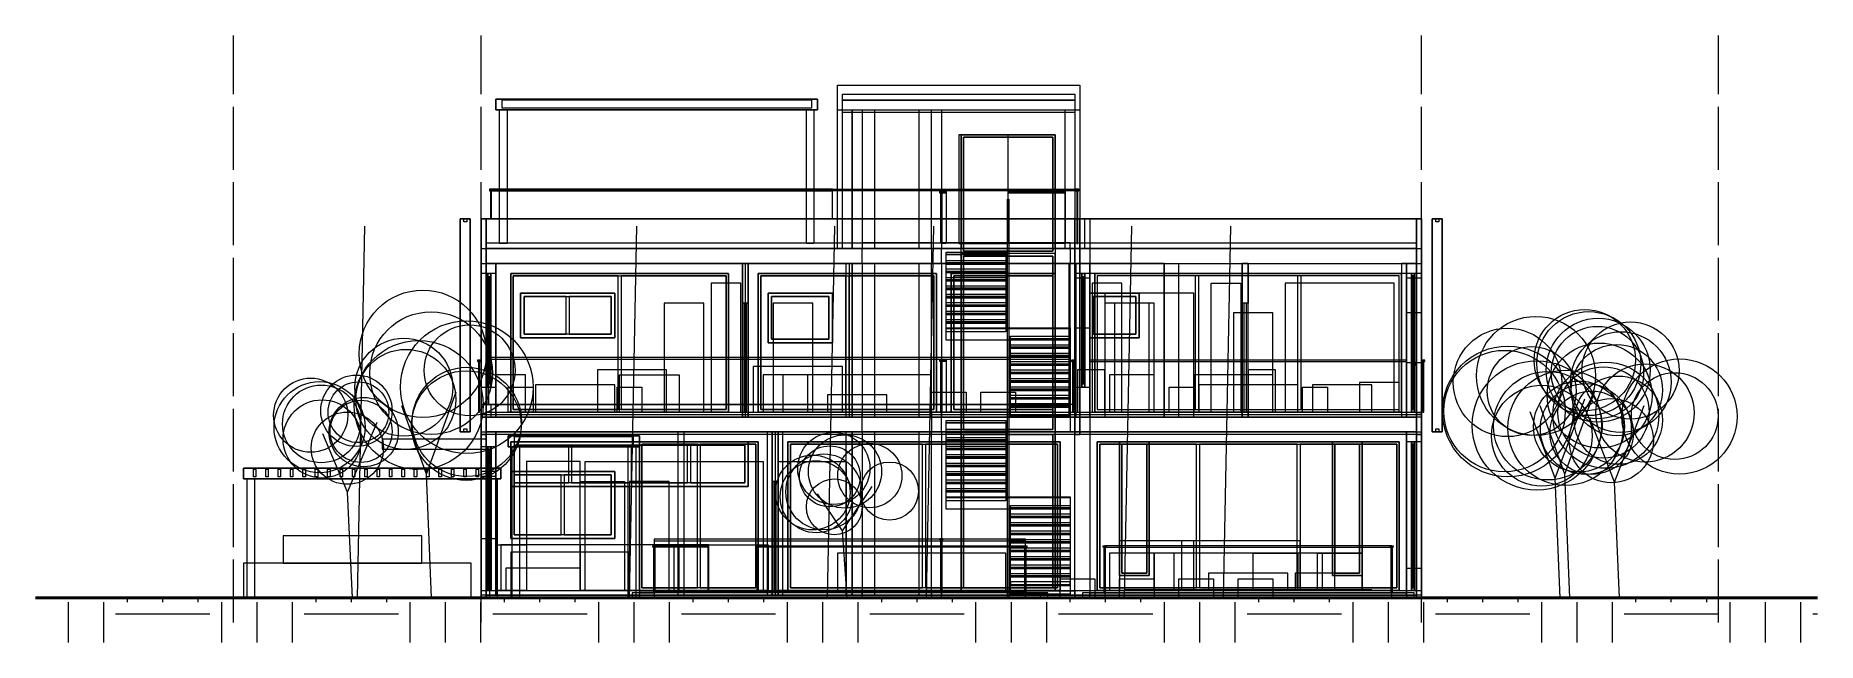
# Model space of a CAD drawing. Header units: metres. Extents: x -34 to 2, y -1.1 to 11.2.
import ezdxf

# ---------------------------------------------------------------- set-up
doc = ezdxf.new("R2010")
doc.units = ezdxf.units.M
doc.linetypes.add('DASHED', pattern=[1.524, 1.27, -0.254])
for name, color, linetype, lineweight in [('A-CUT', 7, 'Continuous', 50), ('A-HATCH', 8, 'Continuous', 9), ('A-HIDDEN', 8, 'DASHED', 18), ('A-THIN', 8, 'Continuous', 18)]:
    doc.layers.add(name, color=color, linetype=linetype, lineweight=lineweight)

msp = doc.modelspace()

# ---------------------------------------------------------------- hatches: boundary and pattern name
at = {"layer": 'A-HATCH'}
h = msp.add_hatch(dxfattribs=at)
h.set_pattern_fill('EARTH', scale=0.3)
h.paths.add_polyline_path([(2, -1.05), (2, -0.15), (-34, -0.15), (-34, -1.05), (2, -1.05)])

# ---------------------------------------------------------------- linework, layer by layer
at = {"layer": 'A-CUT'}
msp.add_line((-34, -0.15), (2, -0.15), dxfattribs=at)
at = {"layer": 'A-HIDDEN'}
for p, q in [((-30, -0.65), (-30, 11.2)), ((-25, -0.65), (-25, 11.2)), ((-6, -0.65), (-6, 11.2)), ((0, -0.65), (0, 11.2))]:
    msp.add_line(p, q, dxfattribs=at)
at = {"layer": 'A-THIN'}
for p, q in [((-27.5, -0.15), (-27.35, 7.35)), ((-22, -0.15), (-21.85, 7.35)), ((-18, -0.15), (-17.85, 7.35)), ((-16, -0.15), (-15.85, 7.35)), ((-12, -0.15), (-11.85, 7.35)), ((-10, -0.15), (-9.85, 7.35)), ((-26.1, 2.343), (-25.5, 4.005)), ((-3.1, 2.343), (-2.5, 4.005)), ((-26.1, 2.343), (-26.6, 3.728)), ((-3.3, 2.262), (-3.8, 3.602)), ((-3.1, 2.343), (-3.6, 3.728)), ((-3.3, 2.262), (-2.7, 3.87)), ((-2.1, 2.181), (-1.5, 3.735)), ((-27.7, 1.979), (-27.1, 3.398)), ((-2.1, 2.181), (-2.6, 3.476)), ((-27.7, 1.979), (-28.2, 3.161)), ((-26, -0.15), (-26.1, 2.343)), ((-3.2, -0.15), (-3.3, 2.262)), ((-3, -0.15), (-3.1, 2.343)), ((-2, -0.15), (-2.1, 2.181)), ((-27.6, -0.15), (-27.7, 1.979)), ((-17.7, 1.2), (-18.2, 1.95)), ((-17.7, 1.2), (-17.1, 2.1)), ((-17.6, -0.15), (-17.7, 1.2))]:
    msp.add_line(p, q, dxfattribs=at)
for points in [[(-17.8, 10.2), (-17.7, 10.2), (-15.3, 10.2), (-13.4, 10.2), (-13, 10.2), (-12.9, 10.2), (-12.9, 7.5), (-12.7, 7.5), (-11.7, 7.5), (-11.2, 7.5), (-6.2, 7.5), (-6.1, 7.5), (-6, 7.5), (-6, 6.9), (-6, 3.15), (-6.1, 3.15), (-11.2, 3.15), (-11.7, 3.15), (-12.7, 3.15), (-13.4, 3.15), (-15.3, 3.15), (-17.9, 3.15), (-19.2, 3.15), (-22.3, 3.15), (-24.2, 3.15), (-24.9, 3.15), (-25, 3.15), (-25, 6.9), (-25, 7.5), (-24.9, 7.5), (-24.8, 7.5), (-24.2, 7.5), (-22.3, 7.5), (-19.2, 7.5), (-17.9, 7.5), (-17.8, 7.5), (-17.8, 10.2)], [(-15.35, 6.9), (-17.8, 6.9), (-17.8, 10.2), (-15.35, 10.2), (-14.35, 10.2), (-12.9, 10.2), (-12.9, 6.9), (-14.35, 6.9), (-15.35, 6.9)], [(-18.2, 9.7), (-18.2, 9.92), (-24.7, 9.92), (-24.7, 9.7), (-18.2, 9.7)], [(-24.58, 9.92), (-18.32, 9.92), (-18.2, 9.92), (-18.2, 9.7), (-18.32, 9.7), (-24.58, 9.7), (-24.7, 9.7), (-24.7, 9.92), (-24.58, 9.92)], [(-18.32, 9.74), (-18.32, 9.9), (-24.58, 9.9), (-24.58, 9.74), (-18.32, 9.74)], [(-18.32, 9.74), (-18.32, 9.9), (-24.58, 9.9), (-24.58, 9.74), (-18.32, 9.74)], [(-18.32, 9.74), (-18.32, 9.9), (-24.58, 9.9), (-24.58, 9.74), (-18.32, 9.74)], [(-18.32, 9.74), (-18.32, 9.9), (-24.58, 9.9), (-24.58, 9.74), (-18.32, 9.74)], [(-18.32, 9.74), (-18.32, 9.9), (-24.58, 9.9), (-24.58, 9.74), (-18.32, 9.74)], [(-18.32, 9.74), (-18.32, 9.9), (-24.58, 9.9), (-24.58, 9.74), (-18.32, 9.74)], [(-18.32, 9.74), (-18.32, 9.9), (-24.58, 9.9), (-24.58, 9.74), (-18.32, 9.74)], [(-18.32, 9.74), (-18.32, 9.9), (-24.58, 9.9), (-24.58, 9.74), (-18.32, 9.74)], [(-18.32, 9.74), (-18.32, 9.9), (-24.58, 9.9), (-24.58, 9.74), (-18.32, 9.74)], [(-18.32, 9.74), (-18.32, 9.9), (-24.58, 9.9), (-24.58, 9.74), (-18.32, 9.74)], [(-18.32, 9.74), (-18.32, 9.9), (-24.58, 9.9), (-24.58, 9.74), (-18.32, 9.74)], [(-18.32, 9.74), (-18.32, 9.9), (-24.58, 9.9), (-24.58, 9.74), (-18.32, 9.74)], [(-18.32, 9.74), (-18.32, 9.9), (-24.58, 9.9), (-24.58, 9.74), (-18.32, 9.74)], [(-18.32, 9.74), (-18.32, 9.9), (-24.58, 9.9), (-24.58, 9.74), (-18.32, 9.74)], [(-13, 10.02), (-13, 9.9), (-17.7, 9.9), (-17.7, 10.02), (-13, 10.02)], [(-13, 9.65), (-17.7, 9.65), (-17.7, 9.9), (-13, 9.9), (-13, 9.65)], [(-24.625, 7), (-24.625, 9.7), (-24.475, 9.7), (-24.475, 7), (-24.625, 7)], [(-24.625, 7), (-24.625, 9.7), (-24.475, 9.7), (-24.475, 7), (-24.625, 7)], [(-18.425, 7), (-18.425, 9.7), (-18.275, 9.7), (-18.275, 7), (-18.425, 7)], [(-18.425, 7), (-18.425, 9.7), (-18.275, 9.7), (-18.275, 7), (-18.425, 7)], [(-15.35, 6.9), (-17.8, 6.9), (-17.8, 9.7), (-15.35, 9.7), (-14.35, 9.7), (-12.9, 9.7), (-12.9, 6.9), (-14.35, 6.9), (-15.35, 6.9)], [(-17.8, 6.9), (-17.8, 9.7), (-15.3, 9.7), (-13.4, 9.7), (-12.9, 9.7), (-12.9, 6.9), (-13.4, 6.9), (-13.4, 9.2), (-15.3, 9.2), (-15.3, 6.9), (-17.8, 6.9)], [(-17.5, 9.7), (-17.5, 6.9), (-17.7, 6.9), (-17.7, 9.7), (-17.5, 9.7)], [(-17.3, -0.15), (-17.3, -0.1), (-17.5, -0.1), (-17.5, 3.2), (-17.3, 3.2), (-17.3, 3.5), (-17.5, 3.5), (-17.5, 6.6), (-17.3, 6.6), (-17.3, 6.9), (-17.5, 6.9), (-17.5, 9.7), (-17.05, 9.7), (-17.05, 6.9), (-16.15, 6.9), (-16.15, 9.7), (-15.7, 9.7), (-15.7, 6.9), (-15.9, 6.9), (-15.9, 6.6), (-15.7, 6.6), (-15.7, 3.5), (-15.9, 3.5), (-15.9, 3.2), (-15.7, 3.2), (-15.7, -0.1), (-15.9, -0.1), (-15.9, -0.15), (-17.3, -0.15)], [(-17.3, 6.9), (-17.5, 6.9), (-17.5, 9.7), (-17.3, 9.7), (-17.3, 6.9)], [(-15.7, 9.7), (-15.7, 6.9), (-15.9, 6.9), (-15.9, 9.7), (-15.7, 9.7)], [(-13, 9.7), (-13, 6.9), (-13.2, 6.9), (-13.2, 9.7), (-13, 9.7)], [(-15.35, 7), (-14.35, 7), (-14.35, 9.2), (-15.35, 9.2), (-15.35, 7)], [(-14.35, 7), (-14.35, 9.2), (-15.35, 9.2), (-15.35, 7), (-14.35, 7)], [(-14.35, 7), (-14.35, 9.2), (-15.35, 9.2), (-15.35, 7), (-14.35, 7)], [(-15.3, 0.05), (-15.3, 3.15), (-15.3, 3.2), (-15.3, 3.25), (-15.3, 6.75), (-15.3, 6.8), (-15.3, 6.8), (-15.3, 6.85), (-15.3, 9.15), (-15.3, 9.2), (-15.25, 9.2), (-13.45, 9.2), (-13.4, 9.2), (-13.4, 9.15), (-13.4, 6.85), (-13.4, 6.8), (-13.4, 6.8), (-13.4, 6.75), (-13.4, 3.25), (-13.4, 3.2), (-13.4, 3.15), (-13.4, 0.05), (-13.4, 0), (-13.45, 0), (-15.25, 0), (-15.3, 0), (-15.3, 0.05)], [(-13.4, 7.5), (-13.4, 9.2), (-15.3, 9.2), (-15.3, 7.5), (-13.4, 7.5)], [(-13.45, 9.15), (-13.45, 6.85), (-15.25, 6.85), (-15.25, 9.15), (-13.45, 9.15)], [(-15.25, 6.85), (-13.45, 6.85), (-13.45, 9.15), (-15.25, 9.15), (-15.25, 6.85)], [(-24.77, 8.07), (-24.77, 8.1), (-24.83, 8.1), (-24.83, 8.07), (-24.77, 8.07)], [(-24.79, 7.5), (-24.79, 8.1), (-24.81, 8.1), (-24.81, 7.5), (-24.79, 7.5)], [(-24.8, 7.5), (-24.8, 8.1), (-17.9, 8.1), (-12.95, 8.1), (-12.95, 7.5), (-17.9, 7.5), (-24.8, 7.5)], [(-24.8, 8.07), (-24.8, 8.1), (-17.9, 8.1), (-12.95, 8.1), (-12.95, 8.07), (-17.9, 8.07), (-24.8, 8.07)], [(-17.9, 7.5), (-17.9, 8.1), (-24.8, 8.1), (-24.8, 7.5), (-17.9, 7.5)], [(-17.9, 8.07), (-17.9, 8.1), (-24.8, 8.1), (-24.8, 8.07), (-17.9, 8.07)], [(-15.73, 8.05), (-15.67, 8.05), (-15.67, 8.02), (-15.73, 8.02), (-15.73, 8.05)], [(-15.71, 8.05), (-15.69, 8.05), (-15.69, 7), (-15.71, 7), (-15.71, 8.05)], [(-15.7, 8.05), (-15.6, 8.05), (-15.6, 7), (-15.7, 7), (-15.7, 8.05)], [(-15.7, 8.05), (-15.6, 8.05), (-15.6, 8.02), (-15.7, 8.02), (-15.7, 8.05)], [(-14.35, 8.05), (-13.2, 8.05), (-13.2, 7), (-14.35, 7), (-14.35, 8.05)], [(-14.35, 8.05), (-13.2, 8.05), (-13.2, 8.02), (-14.35, 8.02), (-14.35, 8.05)], [(-12.92, 8.07), (-12.92, 8.1), (-12.98, 8.1), (-12.98, 8.07), (-12.92, 8.07)], [(-12.94, 7), (-12.94, 8.1), (-12.96, 8.1), (-12.96, 7), (-12.94, 7)], [(-14.335, -0.15), (-14.365, -0.15), (-14.365, 0), (-14.365, 0.9), (-14.365, 3.6), (-14.365, 4.5), (-14.365, 7.9), (-14.335, 7.9), (-14.335, 4.5), (-14.335, 3.6), (-14.335, 0.9), (-14.335, 0), (-14.335, -0.15)], [(-25.42, 3.2), (-25.42, 7.5), (-25.22, 7.5), (-25.22, 3.2), (-25.42, 3.2)], [(-25.22, 3.2), (-25.22, 7.5), (-25.42, 7.5), (-25.42, 3.2), (-25.22, 3.2)], [(-25.22, 3.2), (-25.22, 7.5), (-25.42, 7.5), (-25.42, 3.2), (-25.22, 3.2)], [(-25.22, 3.2), (-25.22, 7.5), (-25.42, 7.5), (-25.42, 3.2), (-25.22, 3.2)], [(-25.22, 3.2), (-25.22, 7.5), (-25.42, 7.5), (-25.42, 3.2), (-25.22, 3.2)], [(-25.22, 3.2), (-25.22, 7.5), (-25.42, 7.5), (-25.42, 3.2), (-25.22, 3.2)], [(-25.22, 3.2), (-25.22, 7.5), (-25.42, 7.5), (-25.42, 3.2), (-25.22, 3.2)], [(-25.22, 3.2), (-25.22, 7.5), (-25.42, 7.5), (-25.42, 3.2), (-25.22, 3.2)], [(-25.22, 3.2), (-25.22, 7.5), (-25.42, 7.5), (-25.42, 3.2), (-25.22, 3.2)], [(-25.22, 3.2), (-25.22, 7.5), (-25.42, 7.5), (-25.42, 3.2), (-25.22, 3.2)], [(-25.22, 3.2), (-25.22, 7.5), (-25.42, 7.5), (-25.42, 3.2), (-25.22, 3.2)], [(-25.22, 3.2), (-25.22, 7.5), (-25.42, 7.5), (-25.42, 3.2), (-25.22, 3.2)], [(-25.22, 3.2), (-25.22, 7.5), (-25.42, 7.5), (-25.42, 3.2), (-25.22, 3.2)], [(-25.22, 3.2), (-25.22, 7.5), (-25.42, 7.5), (-25.42, 3.2), (-25.22, 3.2)], [(-25.22, 3.2), (-25.22, 7.5), (-25.42, 7.5), (-25.42, 3.2), (-25.22, 3.2)], [(-25.22, 3.2), (-25.22, 7.5), (-25.42, 7.5), (-25.42, 3.2), (-25.22, 3.2)], [(-25.22, 3.2), (-25.22, 7.5), (-25.42, 7.5), (-25.42, 3.2), (-25.22, 3.2)], [(-25.22, 3.2), (-25.22, 7.5), (-25.42, 7.5), (-25.42, 3.2), (-25.22, 3.2)], [(-25.22, 3.2), (-25.22, 7.5), (-25.42, 7.5), (-25.42, 3.2), (-25.22, 3.2)], [(-25.22, 3.2), (-25.22, 7.5), (-25.42, 7.5), (-25.42, 3.2), (-25.22, 3.2)], [(-25.22, 3.2), (-25.22, 7.5), (-25.42, 7.5), (-25.42, 3.2), (-25.22, 3.2)], [(-25.22, 3.2), (-25.22, 7.5), (-25.42, 7.5), (-25.42, 3.2), (-25.22, 3.2)], [(-25.22, 3.2), (-25.22, 7.5), (-25.42, 7.5), (-25.42, 3.2), (-25.22, 3.2)], [(-25.22, 3.2), (-25.22, 7.5), (-25.42, 7.5), (-25.42, 3.2), (-25.22, 3.2)], [(-25.22, 3.2), (-25.22, 7.5), (-25.42, 7.5), (-25.42, 3.2), (-25.22, 3.2)], [(-25.35, 7.44), (-25.35, 7.5), (-25.29, 7.5), (-25.29, 7.44), (-25.35, 7.44)], [(-19.4, 7.5), (-15.8, 7.5), (-15.5, 7.5), (-13.4, 7.5), (-12.7, 7.5), (-12.7, 3.15), (-13.4, 3.15), (-15.5, 3.15), (-15.8, 3.15), (-19.4, 3.15), (-20, 3.15), (-24.4, 3.15), (-25, 3.15), (-25, 7.5), (-24.4, 7.5), (-20, 7.5), (-19.4, 7.5)], [(-13, 6.9), (-13, 7.5), (-25, 7.5), (-25, 6.9), (-13, 6.9)], [(-24.9, 3.15), (-24.9, 7.5), (-25, 7.5), (-25, 3.15), (-24.9, 3.15)], [(-25, 6.4), (-25, 7.5), (-24.9, 7.5), (-24.9, 6.4), (-25, 6.4)], [(-12.7, 3.15), (-13, 3.15), (-13, 7.5), (-12.7, 7.5), (-6.3, 7.5), (-6, 7.5), (-6, 3.15), (-6.3, 3.15), (-12.7, 3.15)], [(-6, 6.9), (-6, 7.5), (-13, 7.5), (-13, 6.9), (-6, 6.9)], [(-12.9, 3.15), (-12.9, 7.5), (-13, 7.5), (-13, 3.15), (-12.9, 3.15)], [(-13, 6.4), (-13, 7.5), (-12.9, 7.5), (-12.9, 6.4), (-13, 6.4)], [(-12.9, 3.15), (-12.9, 7.5), (-13, 7.5), (-13, 3.15), (-12.9, 3.15)], [(-13, 6.3), (-13, 7.5), (-12.9, 7.5), (-12.9, 6.3), (-13, 6.3)], [(-12.8, 6.9), (-12.8, 7.5), (-13, 7.5), (-13, 6.9), (-12.8, 6.9)], [(-12.9, 3.15), (-12.9, 7.5), (-13, 7.5), (-13, 3.15), (-12.9, 3.15)], [(-6, 3.15), (-6, 7.5), (-6.1, 7.5), (-6.1, 3.15), (-6, 3.15)], [(-6.1, 6.4), (-6.1, 7.5), (-6, 7.5), (-6, 6.4), (-6.1, 6.4)], [(-6, 3.15), (-6, 7.5), (-6.1, 7.5), (-6.1, 3.15), (-6, 3.15)], [(-6.1, 6.3), (-6.1, 7.5), (-6, 7.5), (-6, 6.3), (-6.1, 6.3)], [(-6, 3.15), (-6, 7.5), (-6.1, 7.5), (-6.1, 3.15), (-6, 3.15)], [(-6.1, 6.3), (-6.1, 7.5), (-6, 7.5), (-6, 6.3), (-6.1, 6.3)], [(-6, 3.15), (-6, 7.5), (-6.1, 7.5), (-6.1, 3.15), (-6, 3.15)], [(-6, 3.15), (-6, 7.5), (-6.1, 7.5), (-6.1, 3.15), (-6, 3.15)], [(-6.1, 5.6), (-6.1, 7.5), (-6, 7.5), (-6, 5.6), (-6.1, 5.6)], [(-5.58, 3.2), (-5.58, 7.5), (-5.78, 7.5), (-5.78, 3.2), (-5.58, 3.2)], [(-5.58, 3.2), (-5.58, 7.5), (-5.78, 7.5), (-5.78, 3.2), (-5.58, 3.2)], [(-5.58, 3.2), (-5.58, 7.5), (-5.78, 7.5), (-5.78, 3.2), (-5.58, 3.2)], [(-5.58, 3.2), (-5.58, 7.5), (-5.78, 7.5), (-5.78, 3.2), (-5.58, 3.2)], [(-5.58, 3.2), (-5.58, 7.5), (-5.78, 7.5), (-5.78, 3.2), (-5.58, 3.2)], [(-5.58, 3.2), (-5.58, 7.5), (-5.78, 7.5), (-5.78, 3.2), (-5.58, 3.2)], [(-5.58, 3.2), (-5.58, 7.5), (-5.78, 7.5), (-5.78, 3.2), (-5.58, 3.2)], [(-5.58, 3.2), (-5.58, 7.5), (-5.78, 7.5), (-5.78, 3.2), (-5.58, 3.2)], [(-5.58, 3.2), (-5.58, 7.5), (-5.78, 7.5), (-5.78, 3.2), (-5.58, 3.2)], [(-5.58, 3.2), (-5.58, 7.5), (-5.78, 7.5), (-5.78, 3.2), (-5.58, 3.2)], [(-5.58, 3.2), (-5.58, 7.5), (-5.78, 7.5), (-5.78, 3.2), (-5.58, 3.2)], [(-5.58, 3.2), (-5.58, 7.5), (-5.78, 7.5), (-5.78, 3.2), (-5.58, 3.2)], [(-5.58, 3.2), (-5.58, 7.5), (-5.78, 7.5), (-5.78, 3.2), (-5.58, 3.2)], [(-5.58, 3.2), (-5.58, 7.5), (-5.78, 7.5), (-5.78, 3.2), (-5.58, 3.2)], [(-5.58, 3.2), (-5.58, 7.5), (-5.78, 7.5), (-5.78, 3.2), (-5.58, 3.2)], [(-5.58, 3.2), (-5.58, 7.5), (-5.78, 7.5), (-5.78, 3.2), (-5.58, 3.2)], [(-5.58, 3.2), (-5.58, 7.5), (-5.78, 7.5), (-5.78, 3.2), (-5.58, 3.2)], [(-5.58, 3.2), (-5.58, 7.5), (-5.78, 7.5), (-5.78, 3.2), (-5.58, 3.2)], [(-5.58, 3.2), (-5.58, 7.5), (-5.78, 7.5), (-5.78, 3.2), (-5.58, 3.2)], [(-5.58, 3.2), (-5.58, 7.5), (-5.78, 7.5), (-5.78, 3.2), (-5.58, 3.2)], [(-5.58, 3.2), (-5.58, 7.5), (-5.78, 7.5), (-5.78, 3.2), (-5.58, 3.2)], [(-5.58, 3.2), (-5.58, 7.5), (-5.78, 7.5), (-5.78, 3.2), (-5.58, 3.2)], [(-5.58, 3.2), (-5.58, 7.5), (-5.78, 7.5), (-5.78, 3.2), (-5.58, 3.2)], [(-5.58, 3.2), (-5.58, 7.5), (-5.78, 7.5), (-5.78, 3.2), (-5.58, 3.2)], [(-5.58, 3.2), (-5.58, 7.5), (-5.78, 7.5), (-5.78, 3.2), (-5.58, 3.2)], [(-5.58, 3.2), (-5.58, 7.5), (-5.78, 7.5), (-5.78, 3.2), (-5.58, 3.2)], [(-5.58, 3.2), (-5.58, 7.5), (-5.78, 7.5), (-5.78, 3.2), (-5.58, 3.2)], [(-5.58, 3.2), (-5.58, 7.5), (-5.78, 7.5), (-5.78, 3.2), (-5.58, 3.2)], [(-5.58, 3.2), (-5.58, 7.5), (-5.78, 7.5), (-5.78, 3.2), (-5.58, 3.2)], [(-5.58, 3.2), (-5.58, 7.5), (-5.78, 7.5), (-5.78, 3.2), (-5.58, 3.2)], [(-5.58, 3.2), (-5.58, 7.5), (-5.78, 7.5), (-5.78, 3.2), (-5.58, 3.2)], [(-5.58, 3.2), (-5.58, 7.5), (-5.78, 7.5), (-5.78, 3.2), (-5.58, 3.2)], [(-5.58, 3.2), (-5.58, 7.5), (-5.78, 7.5), (-5.78, 3.2), (-5.58, 3.2)], [(-5.58, 3.2), (-5.58, 7.5), (-5.78, 7.5), (-5.78, 3.2), (-5.58, 3.2)], [(-5.58, 3.2), (-5.58, 7.5), (-5.78, 7.5), (-5.78, 3.2), (-5.58, 3.2)], [(-5.58, 3.2), (-5.58, 7.5), (-5.78, 7.5), (-5.78, 3.2), (-5.58, 3.2)], [(-5.58, 3.2), (-5.58, 7.5), (-5.78, 7.5), (-5.78, 3.2), (-5.58, 3.2)], [(-5.58, 3.2), (-5.58, 7.5), (-5.78, 7.5), (-5.78, 3.2), (-5.58, 3.2)], [(-5.58, 3.2), (-5.58, 7.5), (-5.78, 7.5), (-5.78, 3.2), (-5.58, 3.2)], [(-5.58, 3.2), (-5.58, 7.5), (-5.78, 7.5), (-5.78, 3.2), (-5.58, 3.2)], [(-5.58, 3.2), (-5.58, 7.5), (-5.78, 7.5), (-5.78, 3.2), (-5.58, 3.2)], [(-5.58, 3.2), (-5.58, 7.5), (-5.78, 7.5), (-5.78, 3.2), (-5.58, 3.2)], [(-5.58, 3.2), (-5.58, 7.5), (-5.78, 7.5), (-5.78, 3.2), (-5.58, 3.2)], [(-5.58, 3.2), (-5.58, 7.5), (-5.78, 7.5), (-5.78, 3.2), (-5.58, 3.2)], [(-5.58, 3.2), (-5.58, 7.5), (-5.78, 7.5), (-5.78, 3.2), (-5.58, 3.2)], [(-5.58, 3.2), (-5.58, 7.5), (-5.78, 7.5), (-5.78, 3.2), (-5.58, 3.2)], [(-5.58, 3.2), (-5.58, 7.5), (-5.78, 7.5), (-5.78, 3.2), (-5.58, 3.2)], [(-5.58, 3.2), (-5.58, 7.5), (-5.78, 7.5), (-5.78, 3.2), (-5.58, 3.2)], [(-5.58, 3.2), (-5.58, 7.5), (-5.78, 7.5), (-5.78, 3.2), (-5.58, 3.2)], [(-5.58, 3.2), (-5.58, 7.5), (-5.78, 7.5), (-5.78, 3.2), (-5.58, 3.2)], [(-5.78, 3.2), (-5.78, 7.5), (-5.58, 7.5), (-5.58, 3.2), (-5.78, 3.2)], [(-5.71, 7.44), (-5.71, 7.5), (-5.65, 7.5), (-5.65, 7.44), (-5.71, 7.44)], [(-24.9, 7.02), (-17.3, 7.02), (-15.9, 7.02), (-15.7, 7.02), (-13.1, 7.02), (-12.9, 7.02), (-6.1, 7.02), (-6.1, 6.9), (-12.9, 6.9), (-13.1, 6.9), (-15.7, 6.9), (-15.9, 6.9), (-17.3, 6.9), (-24.9, 6.9), (-24.9, 7.02)], [(-15.9, 3.5), (-15.7, 3.5), (-13.1, 3.5), (-12.9, 3.5), (-11.2, 3.5), (-11.2, 6.6), (-12.9, 6.6), (-13.1, 6.6), (-15.7, 6.6), (-15.9, 6.6), (-17.3, 6.6), (-24.9, 6.6), (-24.9, 6.9), (-17.3, 6.9), (-15.9, 6.9), (-15.7, 6.9), (-13.1, 6.9), (-12.9, 6.9), (-6.1, 6.9), (-6.1, 6.6), (-6, 6.6), (-6, 3.5), (-6.1, 3.5), (-6.1, 3.2), (-12.9, 3.2), (-13.1, 3.2), (-15.7, 3.2), (-15.9, 3.2), (-17.3, 3.2), (-24.9, 3.2), (-24.9, 3.5), (-17.3, 3.5), (-15.9, 3.5)], [(-15.9, 6.9), (-15.9, 7.02), (-17.3, 7.02), (-17.3, 6.9), (-15.9, 6.9)], [(-13.1, 6.9), (-13.1, 7.02), (-15.7, 7.02), (-15.7, 6.9), (-13.1, 6.9)], [(-15.7, 6.9), (-13.1, 6.9), (-13.1, 6.6), (-15.7, 6.6), (-15.7, 6.9)], [(-25, 3.5), (-25, 6.6), (-24.4, 6.6), (-20, 6.6), (-19.4, 6.6), (-15.8, 6.6), (-15.5, 6.6), (-13.4, 6.6), (-12.9, 6.6), (-12.7, 6.6), (-12.7, 3.5), (-12.9, 3.5), (-13.4, 3.5), (-15.5, 3.5), (-15.8, 3.5), (-19.4, 3.5), (-20, 3.5), (-24.4, 3.5), (-25, 3.5)], [(-22.3, 3.5), (-24.2, 3.5), (-25, 3.5), (-25, 6.6), (-24.2, 6.6), (-22.3, 6.6), (-19.2, 6.6), (-17.9, 6.6), (-15.3, 6.6), (-15.3, 3.5), (-17.9, 3.5), (-19.2, 3.5), (-22.3, 3.5)], [(-24.7, 3.5), (-24.7, 6.6), (-24.9, 6.6), (-24.9, 3.5), (-24.7, 3.5)], [(-24.9, 6.4), (-24.9, 6.6), (-24.7, 6.6), (-24.7, 6.4), (-24.9, 6.4)], [(-24.9, 6.6), (-24.7, 6.6), (-24.7, 3.5), (-24.9, 3.5), (-24.9, 6.6)], [(-21.3, 3.5), (-24.7, 3.5), (-24.7, 6.6), (-21.3, 6.6), (-20.5, 6.6), (-19.72, 6.6), (-19.72, 3.5), (-20.5, 3.5), (-21.3, 3.5)], [(-19.6, 3.5), (-19.6, 6.6), (-19.72, 6.6), (-19.72, 3.5), (-19.6, 3.5)], [(-19.72, 5.8), (-19.72, 6.6), (-19.6, 6.6), (-19.6, 5.8), (-19.72, 5.8)], [(-19.72, 6.6), (-19.6, 6.6), (-19.6, 3.5), (-19.72, 3.5), (-19.72, 6.6)], [(-19.1, 3.5), (-19.66, 3.5), (-19.66, 6.6), (-19.1, 6.6), (-18.3, 6.6), (-17.56, 6.6), (-17.56, 3.5), (-18.3, 3.5), (-19.1, 3.5)], [(-17.62, 6.6), (-17.5, 6.6), (-17.5, 3.5), (-17.62, 3.5), (-17.62, 6.6)], [(-17.3, 6.6), (-17.3, 3.5), (-17.5, 3.5), (-17.5, 6.6), (-17.3, 6.6)], [(-16.15, 3.5), (-16.15, 6.6), (-17.05, 6.6), (-17.05, 3.5), (-16.15, 3.5)], [(-15.7, 3.5), (-15.9, 3.5), (-15.9, 6.6), (-15.7, 6.6), (-15.7, 3.5)], [(-15.6, 6.83), (-14.4, 6.83), (-14.4, 6.78), (-15.6, 6.78), (-15.6, 6.83)], [(-15.6, 6.78), (-14.4, 6.78), (-14.4, 6.58), (-15.6, 6.58), (-15.6, 6.78)], [(-15.6, 6.66), (-14.4, 6.66), (-14.4, 6.61), (-15.6, 6.61), (-15.6, 6.66)], [(-15.6, 6.61), (-14.4, 6.61), (-14.4, 6.41), (-15.6, 6.41), (-15.6, 6.61)], [(-15.6, 6.49), (-14.4, 6.49), (-14.4, 6.44), (-15.6, 6.44), (-15.6, 6.49)], [(-15.3, 6.8), (-15.3, 3.2), (-13.4, 3.2), (-13.4, 6.8), (-15.3, 6.8)], [(-13.45, 6.75), (-13.45, 3.25), (-15.25, 3.25), (-15.25, 6.75), (-13.45, 6.75)], [(-15.25, 3.25), (-13.45, 3.25), (-13.45, 6.75), (-15.25, 6.75), (-15.25, 3.25)], [(-13.4, 6.6), (-12.7, 6.6), (-11.7, 6.6), (-11.2, 6.6), (-11.2, 3.5), (-11.7, 3.5), (-12.7, 3.5), (-13.4, 3.5), (-13.4, 6.6)], [(-12.2, 3.5), (-13.12, 3.5), (-13.12, 6.6), (-12.2, 6.6), (-11.4, 6.6), (-11.2, 6.6), (-11.2, 3.5), (-11.4, 3.5), (-12.2, 3.5)], [(-13.1, 6.6), (-12.98, 6.6), (-12.98, 3.5), (-13.1, 3.5), (-13.1, 6.6)], [(-12.7, 3.5), (-13, 3.5), (-13, 6.6), (-12.7, 6.6), (-6.3, 6.6), (-6, 6.6), (-6, 3.5), (-6.3, 3.5), (-6.3, 6.4), (-12.7, 6.4), (-12.7, 3.5)], [(-12.7, 3.5), (-12.7, 6.6), (-12.9, 6.6), (-12.9, 3.5), (-12.7, 3.5)], [(-12.7, 6.4), (-12.9, 6.4), (-12.9, 6.6), (-12.7, 6.6), (-12.7, 6.4)], [(-12.7, 3.5), (-12.7, 6.6), (-12.9, 6.6), (-12.9, 3.5), (-12.7, 3.5)], [(-12.9, 6.3), (-12.9, 6.6), (-12.7, 6.6), (-12.7, 6.3), (-12.9, 6.3)], [(-12.6, 3.5), (-12.7, 3.5), (-12.7, 6.6), (-12.6, 6.6), (-6.4, 6.6), (-6.3, 6.6), (-6.3, 3.5), (-6.4, 3.5), (-12.6, 3.5)], [(-12.4, 3.5), (-12.7, 3.5), (-12.7, 6.6), (-12.4, 6.6), (-10.6, 6.6), (-6.3, 6.6), (-6.3, 3.5), (-10.6, 3.5), (-10.6, 6), (-12.4, 6), (-12.4, 3.5)], [(-12.4, 3.5), (-12.7, 3.5), (-12.7, 6.6), (-12.4, 6.6), (-11.5, 6.6), (-6.3, 6.6), (-6.3, 3.5), (-11.5, 3.5), (-12.4, 3.5)], [(-10.9, 6.6), (-6.3, 6.6), (-6.3, 3.5), (-10.9, 3.5), (-11.2, 3.5), (-11.2, 6.6), (-10.9, 6.6)], [(-9.8, 3.5), (-10.9, 3.5), (-10.9, 6.6), (-9.8, 6.6), (-9, 6.6), (-6.3, 6.6), (-6.3, 3.5), (-9, 3.5), (-9.8, 3.5)], [(-9.5, 3.5), (-9.5, 6.6), (-9.62, 6.6), (-9.62, 3.5), (-9.5, 3.5)], [(-9.62, 5.8), (-9.62, 6.6), (-9.5, 6.6), (-9.5, 5.8), (-9.62, 5.8)], [(-9.5, 3.5), (-9.5, 6.6), (-9.62, 6.6), (-9.62, 3.5), (-9.5, 3.5)], [(-6.3, 3.5), (-6.3, 6.6), (-6.4, 6.6), (-6.4, 3.5), (-6.3, 3.5)], [(-6.1, 3.5), (-6.1, 6.6), (-6.3, 6.6), (-6.3, 3.5), (-6.1, 3.5)], [(-6.3, 6.4), (-6.3, 6.6), (-6.1, 6.6), (-6.1, 6.4), (-6.3, 6.4)], [(-6.1, 3.5), (-6.1, 6.6), (-6.3, 6.6), (-6.3, 3.5), (-6.1, 3.5)], [(-6.3, 6.3), (-6.3, 6.6), (-6.1, 6.6), (-6.1, 6.3), (-6.3, 6.3)], [(-6.3, 3.5), (-6.3, 6.6), (-6.1, 6.6), (-6.1, 3.5), (-6.3, 3.5)], [(-6.1, 6.6), (-6.1, 6.3), (-6.3, 6.3), (-6.3, 6.6), (-6.1, 6.6)], [(-6.1, 3.5), (-6.1, 6.6), (-6.3, 6.6), (-6.3, 3.5), (-6.1, 3.5)], [(-6.1, 3.5), (-6.1, 6.6), (-6.3, 6.6), (-6.3, 3.5), (-6.1, 3.5)], [(-6.3, 5.6), (-6.3, 6.6), (-6.1, 6.6), (-6.1, 5.6), (-6.3, 5.6)], [(-6.1, 3.5), (-6.1, 6.6), (-6.3, 6.6), (-6.3, 3.5), (-6.1, 3.5)], [(-24.8, 4.1), (-24.8, 6.4), (-24.86, 6.4), (-24.86, 4.1), (-24.8, 4.1)], [(-24.8, 4.1), (-24.8, 6.4), (-24.86, 6.4), (-24.86, 4.1), (-24.8, 4.1)], [(-24.8, 4.1), (-24.86, 4.1), (-24.86, 4.17), (-24.86, 6.33), (-24.86, 6.4), (-24.8, 6.4), (-24.8, 6.33), (-24.8, 4.17), (-24.8, 4.1)], [(-24.818, 4.17), (-24.818, 6.33), (-24.842, 6.33), (-24.842, 4.17), (-24.818, 4.17)], [(-20, 6.4), (-24.4, 6.4), (-24.4, 3.6), (-20, 3.6), (-20, 6.4)], [(-20.05, 3.6), (-22.17, 3.6), (-22.23, 3.6), (-24.35, 3.6), (-24.4, 3.6), (-24.4, 3.65), (-24.4, 6.35), (-24.4, 6.4), (-24.35, 6.4), (-22.23, 6.4), (-22.17, 6.4), (-20.05, 6.4), (-20, 6.4), (-20, 6.35), (-20, 3.65), (-20, 3.6), (-20.05, 3.6)], [(-20, 6.4), (-24.4, 6.4), (-24.4, 3.6), (-20, 3.6), (-20, 6.4)], [(-24.35, 3.65), (-24.35, 6.35), (-20.05, 6.35), (-20.05, 3.65), (-24.35, 3.65)], [(-22.23, 3.65), (-22.23, 6.35), (-24.35, 6.35), (-24.35, 3.65), (-22.23, 3.65)], [(-20.05, 6.35), (-22.17, 6.35), (-22.17, 3.65), (-20.05, 3.65), (-20.05, 6.35)], [(-19.75, 3.6), (-19.75, 6.2), (-20.35, 6.2), (-20.35, 3.6), (-19.75, 3.6)], [(-19.4, 3.6), (-15.8, 3.6), (-15.8, 6.4), (-19.4, 6.4), (-19.4, 3.6)], [(-15.8, 3.6), (-15.85, 3.6), (-17.57, 3.6), (-17.63, 3.6), (-19.35, 3.6), (-19.4, 3.6), (-19.4, 3.65), (-19.4, 6.35), (-19.4, 6.4), (-19.35, 6.4), (-17.63, 6.4), (-17.57, 6.4), (-15.85, 6.4), (-15.8, 6.4), (-15.8, 6.35), (-15.8, 3.65), (-15.8, 3.6)], [(-19.4, 3.6), (-15.8, 3.6), (-15.8, 6.4), (-19.4, 6.4), (-19.4, 3.6)], [(-19.35, 6.35), (-15.85, 6.35), (-15.85, 3.65), (-19.35, 3.65), (-19.35, 6.35)], [(-19.35, 3.65), (-17.63, 3.65), (-17.63, 6.35), (-19.35, 6.35), (-19.35, 3.65)], [(-15.85, 3.65), (-15.85, 6.35), (-17.57, 6.35), (-17.57, 3.65), (-15.85, 3.65)], [(-15.6, 6.44), (-14.4, 6.44), (-14.4, 6.24), (-15.6, 6.24), (-15.6, 6.44)], [(-15.6, 6.32), (-14.4, 6.32), (-14.4, 6.27), (-15.6, 6.27), (-15.6, 6.32)], [(-15.6, 6.27), (-14.4, 6.27), (-14.4, 6.07), (-15.6, 6.07), (-15.6, 6.27)], [(-15.6, 6.15), (-14.4, 6.15), (-14.4, 6.1), (-15.6, 6.1), (-15.6, 6.15)], [(-13.4, 3.6), (-13.4, 6.4), (-15.5, 6.4), (-15.5, 3.6), (-13.4, 3.6)], [(-15.5, 6.35), (-15.5, 6.4), (-15.45, 6.4), (-13.45, 6.4), (-13.4, 6.4), (-13.4, 6.35), (-13.4, 3.65), (-13.4, 3.6), (-13.45, 3.6), (-15.45, 3.6), (-15.5, 3.6), (-15.5, 3.65), (-15.5, 6.35)], [(-13.4, 3.6), (-13.4, 6.4), (-15.5, 6.4), (-15.5, 3.6), (-13.4, 3.6)], [(-15.45, 6.35), (-13.45, 6.35), (-13.45, 3.65), (-15.45, 3.65), (-15.45, 6.35)], [(-13.45, 6.35), (-15.45, 6.35), (-15.45, 3.65), (-13.45, 3.65), (-13.45, 6.35)], [(-12.8, 4.1), (-12.8, 6.4), (-12.86, 6.4), (-12.86, 4.1), (-12.8, 4.1)], [(-12.8, 4.1), (-12.8, 6.4), (-12.86, 6.4), (-12.86, 4.1), (-12.8, 4.1)], [(-12.8, 4.1), (-12.8, 6.4), (-12.86, 6.4), (-12.86, 4.1), (-12.8, 4.1)], [(-12.8, 4.1), (-12.86, 4.1), (-12.86, 4.17), (-12.86, 6.33), (-12.86, 6.4), (-12.8, 6.4), (-12.8, 6.33), (-12.8, 4.17), (-12.8, 4.1)], [(-12.8, 5.3), (-12.8, 6.3), (-12.86, 6.3), (-12.86, 5.3), (-12.8, 5.3)], [(-12.8, 5.3), (-12.8, 6.3), (-12.86, 6.3), (-12.86, 5.3), (-12.8, 5.3)], [(-12.8, 5.3), (-12.86, 5.3), (-12.86, 5.37), (-12.86, 6.23), (-12.86, 6.3), (-12.8, 6.3), (-12.8, 6.23), (-12.8, 5.37), (-12.8, 5.3)], [(-12.818, 4.17), (-12.818, 6.33), (-12.842, 6.33), (-12.842, 4.17), (-12.818, 4.17)], [(-12.818, 5.37), (-12.818, 6.23), (-12.842, 6.23), (-12.842, 5.37), (-12.818, 5.37)], [(-12.7, 3.5), (-6.3, 3.5), (-6.3, 6.4), (-12.7, 6.4), (-12.7, 3.5)], [(-12.05, 3.6), (-12.05, 6.2), (-12.65, 6.2), (-12.65, 3.6), (-12.05, 3.6)], [(-6.4, 3.6), (-6.45, 3.6), (-8.437, 3.6), (-8.497, 3.6), (-10.503, 3.6), (-10.563, 3.6), (-12.55, 3.6), (-12.6, 3.6), (-12.6, 3.65), (-12.6, 6.35), (-12.6, 6.4), (-12.55, 6.4), (-10.563, 6.4), (-10.503, 6.4), (-8.497, 6.4), (-8.437, 6.4), (-6.45, 6.4), (-6.4, 6.4), (-6.4, 6.35), (-6.4, 3.65), (-6.4, 3.6)], [(-12.6, 3.6), (-6.4, 3.6), (-6.4, 6.4), (-12.6, 6.4), (-12.6, 3.6)], [(-6.45, 3.65), (-6.45, 6.35), (-12.55, 6.35), (-12.55, 3.65), (-6.45, 3.65)], [(-12.55, 3.65), (-10.563, 3.65), (-10.563, 6.35), (-12.55, 6.35), (-12.55, 3.65)], [(-10.503, 3.65), (-8.497, 3.65), (-8.497, 6.35), (-10.503, 6.35), (-10.503, 3.65)], [(-10.25, 3.6), (-10.25, 6.2), (-9.65, 6.2), (-9.65, 3.6), (-10.25, 3.6)], [(-6.55, 3.6), (-6.55, 6.2), (-8.75, 6.2), (-8.75, 3.6), (-6.55, 3.6)], [(-6.45, 3.65), (-6.45, 6.35), (-8.437, 6.35), (-8.437, 3.65), (-6.45, 3.65)], [(-6.14, 3.6), (-6.14, 6.4), (-6.2, 6.4), (-6.2, 3.6), (-6.14, 3.6)], [(-6.14, 3.6), (-6.14, 6.4), (-6.2, 6.4), (-6.2, 3.6), (-6.14, 3.6)], [(-6.14, 3.6), (-6.2, 3.6), (-6.2, 3.65), (-6.2, 6.35), (-6.2, 6.4), (-6.14, 6.4), (-6.14, 6.35), (-6.14, 3.65), (-6.14, 3.6)], [(-6.14, 4.6), (-6.14, 6.3), (-6.2, 6.3), (-6.2, 4.6), (-6.14, 4.6)], [(-6.14, 4.6), (-6.14, 6.3), (-6.2, 6.3), (-6.2, 4.6), (-6.14, 4.6)], [(-6.14, 4.6), (-6.2, 4.6), (-6.2, 4.67), (-6.2, 6.23), (-6.2, 6.3), (-6.14, 6.3), (-6.14, 6.23), (-6.14, 4.67), (-6.14, 4.6)], [(-6.14, 3.6), (-6.14, 6.3), (-6.2, 6.3), (-6.2, 3.6), (-6.14, 3.6)], [(-6.14, 3.6), (-6.2, 3.6), (-6.2, 3.65), (-6.2, 6.25), (-6.2, 6.3), (-6.14, 6.3), (-6.14, 6.25), (-6.14, 3.65), (-6.14, 3.6)], [(-6.158, 3.65), (-6.158, 6.35), (-6.182, 6.35), (-6.182, 3.65), (-6.158, 3.65)], [(-6.158, 3.65), (-6.158, 6.25), (-6.182, 6.25), (-6.182, 3.65), (-6.158, 3.65)], [(-6.158, 4.67), (-6.158, 6.23), (-6.182, 6.23), (-6.182, 4.67), (-6.158, 4.67)], [(-22.3, 5.17), (-22.3, 5.1), (-22.37, 5.1), (-23.22, 5.1), (-23.28, 5.1), (-24.13, 5.1), (-24.2, 5.1), (-24.2, 5.17), (-24.2, 5.93), (-24.2, 6), (-24.13, 6), (-23.28, 6), (-23.22, 6), (-22.37, 6), (-22.3, 6), (-22.3, 5.93), (-22.3, 5.17)], [(-24.2, 5.1), (-22.3, 5.1), (-22.3, 6), (-24.2, 6), (-24.2, 5.1)], [(-22.3, 5.1), (-22.3, 6), (-24.2, 6), (-24.2, 5.1), (-22.3, 5.1)], [(-24.13, 5.17), (-24.13, 5.93), (-22.37, 5.93), (-22.37, 5.17), (-24.13, 5.17)], [(-24.13, 5.93), (-24.13, 5.17), (-23.28, 5.17), (-23.28, 5.93), (-24.13, 5.93)], [(-23.22, 5.93), (-23.22, 5.17), (-22.37, 5.17), (-22.37, 5.93), (-23.22, 5.93)], [(-20.5, 3.6), (-20.5, 5.8), (-21.3, 5.8), (-21.3, 3.6), (-20.5, 3.6)], [(-21.3, 3.6), (-20.5, 3.6), (-20.5, 5.8), (-21.3, 5.8), (-21.3, 3.6)], [(-19.635, 3.6), (-19.635, 5.8), (-19.685, 5.8), (-19.685, 3.6), (-19.635, 3.6)], [(-19.13, 6), (-17.97, 6), (-17.9, 6), (-17.9, 5.93), (-17.9, 5.07), (-17.9, 5), (-17.97, 5), (-19.13, 5), (-19.2, 5), (-19.2, 5.07), (-19.2, 5.93), (-19.2, 6), (-19.13, 6)], [(-17.9, 6), (-19.2, 6), (-19.2, 5), (-17.9, 5), (-17.9, 6)], [(-19.2, 6), (-19.2, 5), (-17.9, 5), (-17.9, 6), (-19.2, 6)], [(-17.97, 5.93), (-17.97, 5.07), (-19.13, 5.07), (-19.13, 5.93), (-17.97, 5.93)], [(-17.97, 5.93), (-19.13, 5.93), (-19.13, 5.07), (-17.97, 5.07), (-17.97, 5.93)], [(-18.3, 3.6), (-18.3, 5.8), (-19.1, 5.8), (-19.1, 3.6), (-18.3, 3.6)], [(-19.1, 3.6), (-18.3, 3.6), (-18.3, 5.8), (-19.1, 5.8), (-19.1, 3.6)], [(-15.6, 6.1), (-14.4, 6.1), (-14.4, 5.9), (-15.6, 5.9), (-15.6, 6.1)], [(-15.6, 5.98), (-14.4, 5.98), (-14.4, 5.93), (-15.6, 5.93), (-15.6, 5.98)], [(-15.6, 5.93), (-14.4, 5.93), (-14.4, 5.73), (-15.6, 5.73), (-15.6, 5.93)], [(-15.6, 5.81), (-14.4, 5.81), (-14.4, 5.76), (-15.6, 5.76), (-15.6, 5.81)], [(-15.6, 5.76), (-14.4, 5.76), (-14.4, 5.56), (-15.6, 5.56), (-15.6, 5.76)], [(-12.7, 5.17), (-12.7, 5.93), (-12.7, 6), (-12.63, 6), (-11.77, 6), (-11.7, 6), (-11.7, 5.93), (-11.7, 5.17), (-11.7, 5.1), (-11.77, 5.1), (-12.63, 5.1), (-12.7, 5.1), (-12.7, 5.17)], [(-11.7, 6), (-12.7, 6), (-12.7, 5.1), (-11.7, 5.1), (-11.7, 6)], [(-11.7, 5.1), (-11.7, 6), (-12.7, 6), (-12.7, 5.1), (-11.7, 5.1)], [(-12.63, 5.17), (-12.63, 5.93), (-11.77, 5.93), (-11.77, 5.17), (-12.63, 5.17)], [(-11.77, 5.93), (-12.63, 5.93), (-12.63, 5.17), (-11.77, 5.17), (-11.77, 5.93)], [(-11.5, 3.6), (-11.5, 5.8), (-12.4, 5.8), (-12.4, 3.6), (-11.5, 3.6)], [(-12.4, 3.6), (-11.5, 3.6), (-11.5, 5.8), (-12.4, 5.8), (-12.4, 3.6)], [(-11.4, 3.6), (-11.4, 5.8), (-12.2, 5.8), (-12.2, 3.6), (-11.4, 3.6)], [(-12.2, 3.6), (-11.4, 3.6), (-11.4, 5.8), (-12.2, 5.8), (-12.2, 3.6)], [(-9.535, 3.6), (-9.535, 5.8), (-9.585, 5.8), (-9.585, 3.6), (-9.535, 3.6)], [(-15.6, 5.64), (-14.4, 5.64), (-14.4, 5.59), (-15.6, 5.59), (-15.6, 5.64)], [(-15.6, 5.59), (-14.4, 5.59), (-14.4, 5.39), (-15.6, 5.39), (-15.6, 5.59)], [(-15.6, 5.47), (-14.4, 5.47), (-14.4, 5.42), (-15.6, 5.42), (-15.6, 5.47)], [(-15.6, 5.42), (-14.4, 5.42), (-14.4, 5.22), (-15.6, 5.22), (-15.6, 5.42)], [(-9, 3.6), (-9, 5.6), (-9.8, 5.6), (-9.8, 3.6), (-9, 3.6)], [(-9.8, 3.6), (-9, 3.6), (-9, 5.6), (-9.8, 5.6), (-9.8, 3.6)], [(-6.14, 4.6), (-6.14, 5.6), (-6.2, 5.6), (-6.2, 4.6), (-6.14, 4.6)], [(-6.2, 4.6), (-6.2, 4.67), (-6.2, 5.53), (-6.2, 5.6), (-6.14, 5.6), (-6.14, 5.53), (-6.14, 4.67), (-6.14, 4.6), (-6.2, 4.6)], [(-6.158, 4.67), (-6.158, 5.53), (-6.182, 5.53), (-6.182, 4.67), (-6.158, 4.67)], [(-13.1, 5.05), (-15.6, 5.05), (-15.6, 5.3), (-13.1, 5.3), (-13.1, 5.05)], [(-15.6, 5.28), (-15.6, 5.3), (-13.1, 5.3), (-13.1, 5.28), (-15.6, 5.28)], [(-14.3, 5.13), (-13.1, 5.13), (-13.1, 5.08), (-14.3, 5.08), (-14.3, 5.13)], [(-14.3, 5.08), (-13.1, 5.08), (-13.1, 4.88), (-14.3, 4.88), (-14.3, 5.08)], [(-13, 3.15), (-13, 5.3), (-12.9, 5.3), (-12.9, 3.15), (-13, 3.15)], [(-12.9, 3.5), (-12.9, 5.3), (-12.7, 5.3), (-12.7, 3.5), (-12.9, 3.5)], [(-13.1, 3.75), (-13.1, 4.7), (-24.9, 4.7), (-24.9, 3.75), (-13.1, 3.75)], [(-13.1, 4.67), (-13.1, 4.7), (-24.9, 4.7), (-24.9, 4.67), (-13.1, 4.67)], [(-24.82, 4.67), (-24.82, 4.7), (-24.88, 4.7), (-24.88, 4.67), (-24.82, 4.67)], [(-24.84, 3.75), (-24.84, 4.7), (-24.86, 4.7), (-24.86, 3.75), (-24.84, 3.75)], [(-14.3, 4.96), (-13.1, 4.96), (-13.1, 4.91), (-14.3, 4.91), (-14.3, 4.96)], [(-14.3, 4.91), (-13.1, 4.91), (-13.1, 4.71), (-14.3, 4.71), (-14.3, 4.91)], [(-14.3, 4.79), (-13.1, 4.79), (-13.1, 4.74), (-14.3, 4.74), (-14.3, 4.79)], [(-14.3, 4.74), (-13.1, 4.74), (-13.1, 4.54), (-14.3, 4.54), (-14.3, 4.74)], [(-25.01, 4.62), (-25.01, 4.65), (-25.07, 4.65), (-25.07, 4.62), (-25.01, 4.62)], [(-25.03, 3.6), (-25.03, 4.65), (-25.05, 4.65), (-25.05, 3.6), (-25.03, 3.6)], [(-24.1, 3.6), (-24.1, 4.35), (-24.7, 4.35), (-24.7, 3.6), (-24.1, 3.6)], [(-21.25, 3.6), (-21.25, 4.45), (-22.65, 4.45), (-22.65, 3.6), (-21.25, 3.6)], [(-22.2, 3.6), (-22.2, 4.35), (-21, 4.35), (-21, 3.6), (-22.2, 3.6)], [(-17.7, 3.6), (-17.7, 4.52), (-19.5, 4.52), (-19.5, 3.6), (-17.7, 3.6)], [(-18.4, 3.6), (-18.4, 4.35), (-19.3, 4.35), (-19.3, 3.6), (-18.4, 3.6)], [(-15.9, 3.6), (-15.9, 4.35), (-18.9, 4.35), (-18.9, 3.6), (-15.9, 3.6)], [(-15.73, 4.65), (-15.67, 4.65), (-15.67, 4.62), (-15.73, 4.62), (-15.73, 4.65)], [(-15.71, 4.65), (-15.69, 4.65), (-15.69, 3.6), (-15.71, 3.6), (-15.71, 4.65)], [(-15.7, 3.6), (-15.7, 4.65), (-15.6, 4.65), (-15.6, 3.6), (-15.7, 3.6)], [(-15.7, 4.62), (-15.7, 4.65), (-15.6, 4.65), (-15.6, 4.62), (-15.7, 4.62)], [(-14.3, 4.62), (-13.1, 4.62), (-13.1, 4.57), (-14.3, 4.57), (-14.3, 4.62)], [(-14.3, 4.57), (-13.1, 4.57), (-13.1, 4.37), (-14.3, 4.37), (-14.3, 4.57)], [(-14.3, 4.45), (-13.1, 4.45), (-13.1, 4.4), (-14.3, 4.4), (-14.3, 4.45)], [(-14.3, 4.4), (-13.1, 4.4), (-13.1, 4.2), (-14.3, 4.2), (-14.3, 4.4)], [(-13.01, 4.62), (-13.01, 4.65), (-13.07, 4.65), (-13.07, 4.62), (-13.01, 4.62)], [(-13.03, 3.6), (-13.03, 4.65), (-13.05, 4.65), (-13.05, 3.6), (-13.03, 3.6)], [(-12.4, 3.6), (-12.4, 4.45), (-12.95, 4.45), (-12.95, 3.6), (-12.4, 3.6)], [(-6.3, 3.6), (-6.3, 4.65), (-12.7, 4.65), (-12.7, 3.6), (-6.3, 3.6)], [(-6.3, 4.62), (-6.3, 4.65), (-12.7, 4.65), (-12.7, 4.62), (-6.3, 4.62)], [(-11.4, 3.6), (-11.4, 4.35), (-12.3, 4.35), (-12.3, 3.6), (-11.4, 3.6)], [(-9, 3.6), (-9, 4.35), (-10.6, 4.35), (-10.6, 3.6), (-9, 3.6)], [(-8.95, 3.6), (-8.95, 4.45), (-9.5, 4.45), (-9.5, 3.6), (-8.95, 3.6)], [(-6.3, 3.5), (-6.3, 4.6), (-6.1, 4.6), (-6.1, 3.5), (-6.3, 3.5)], [(-6.3, 3.5), (-6.3, 4.6), (-6.1, 4.6), (-6.1, 3.5), (-6.3, 3.5)], [(-6.09, 4.55), (-6.09, 4.6), (-6.12, 4.6), (-6.12, 4.55), (-6.09, 4.55)], [(-6.1, 3.15), (-6.1, 4.6), (-6, 4.6), (-6, 3.15), (-6.1, 3.15)], [(-6.1, 3.15), (-6.1, 4.6), (-6, 4.6), (-6, 3.15), (-6.1, 3.15)], [(-5.93, 4.62), (-5.93, 4.65), (-5.99, 4.65), (-5.99, 4.62), (-5.93, 4.62)], [(-5.95, 3.6), (-5.95, 4.65), (-5.97, 4.65), (-5.97, 3.6), (-5.95, 3.6)], [(-25, 3.15), (-25, 4.1), (-24.9, 4.1), (-24.9, 3.15), (-25, 3.15)], [(-24.9, 3.5), (-24.9, 4.1), (-24.7, 4.1), (-24.7, 3.5), (-24.9, 3.5)], [(-24.45, 3.6), (-24.45, 4.1), (-23.95, 4.1), (-23.95, 3.6), (-24.45, 3.6)], [(-22.3, 3.6), (-22.3, 4.15), (-23.9, 4.15), (-23.9, 3.6), (-22.3, 3.6)], [(-22.25, 3.6), (-22.25, 4.1), (-21.75, 4.1), (-21.75, 3.6), (-22.25, 3.6)], [(-15.9, 3.6), (-15.9, 4), (-15.2, 4), (-15.2, 3.6), (-15.9, 3.6)], [(-14.9, 3.6), (-14.9, 4), (-14.2, 4), (-14.2, 3.6), (-14.9, 3.6)], [(-14.3, 4.28), (-13.1, 4.28), (-13.1, 4.23), (-14.3, 4.23), (-14.3, 4.28)], [(-14.3, 4.23), (-13.1, 4.23), (-13.1, 4.03), (-14.3, 4.03), (-14.3, 4.23)], [(-14.3, 4.11), (-13.1, 4.11), (-13.1, 4.06), (-14.3, 4.06), (-14.3, 4.11)], [(-14.3, 4.06), (-13.1, 4.06), (-13.1, 3.86), (-14.3, 3.86), (-14.3, 4.06)], [(-13, 3.15), (-13, 4.1), (-12.9, 4.1), (-12.9, 3.15), (-13, 3.15)], [(-12.7, 3.5), (-12.9, 3.5), (-12.9, 4.1), (-12.7, 4.1), (-12.7, 3.5)], [(-11.1, 3.6), (-11.1, 4.1), (-10.6, 4.1), (-10.6, 3.6), (-11.1, 3.6)], [(-8.5, 3.6), (-8.5, 4.15), (-10.5, 4.15), (-10.5, 3.6), (-8.5, 3.6)], [(-8.4, 3.6), (-8.4, 4.1), (-7.9, 4.1), (-7.9, 3.6), (-8.4, 3.6)], [(-7, 3.6), (-7, 4.15), (-8.2, 4.15), (-8.2, 3.6), (-7, 3.6)], [(-6.45, 3.6), (-6.45, 4.2), (-7.25, 4.2), (-7.25, 3.6), (-6.45, 3.6)], [(-13, 3.5), (-13, 3.75), (-25, 3.75), (-25, 3.5), (-13, 3.5)], [(-25, 2.4), (-25, 3.5), (-25, 3.55), (-25, 3.75), (-24.8, 3.75), (-24.8, 3.5), (-24.9, 3.5), (-24.9, 2.4), (-25, 2.4)], [(-15.9, 3.6), (-15.7, 3.6), (-13.1, 3.6), (-12.9, 3.6), (-6.1, 3.6), (-6.1, 3.5), (-12.9, 3.5), (-13.1, 3.5), (-15.7, 3.5), (-15.9, 3.5), (-17.3, 3.5), (-24.9, 3.5), (-24.9, 3.6), (-17.3, 3.6), (-15.9, 3.6)], [(-19.72, 3.5), (-19.72, 3.6), (-19.6, 3.6), (-19.6, 3.5), (-19.72, 3.5)], [(-16.8, 3.6), (-16.8, 3.95), (-18, 3.95), (-18, 3.6), (-16.8, 3.6)], [(-17.3, 3.5), (-17.3, 3.6), (-15.9, 3.6), (-15.9, 3.5), (-17.3, 3.5)], [(-15.7, 3.5), (-15.7, 3.6), (-13.1, 3.6), (-13.1, 3.5), (-15.7, 3.5)], [(-14.3, 3.94), (-13.1, 3.94), (-13.1, 3.89), (-14.3, 3.89), (-14.3, 3.94)], [(-14.3, 3.89), (-13.1, 3.89), (-13.1, 3.69), (-14.3, 3.69), (-14.3, 3.89)], [(-14.3, 3.77), (-13.1, 3.77), (-13.1, 3.72), (-14.3, 3.72), (-14.3, 3.77)], [(-14.3, 3.72), (-13.1, 3.72), (-13.1, 3.52), (-14.3, 3.52), (-14.3, 3.72)], [(-9.62, 3.5), (-9.62, 3.6), (-9.5, 3.6), (-9.5, 3.5), (-9.62, 3.5)], [(-6.3, 3.5), (-6.3, 3.6), (-6.1, 3.6), (-6.1, 3.5), (-6.3, 3.5)], [(-6.3, 3.6), (-6.1, 3.6), (-6.1, 3.5), (-6.3, 3.5), (-6.3, 3.6)], [(-6.1, 3.15), (-6.1, 3.6), (-6, 3.6), (-6, 3.15), (-6.1, 3.15)], [(-6.1, 3.15), (-6.1, 3.6), (-6, 3.6), (-6, 3.15), (-6.1, 3.15)], [(-25.35, 3.2), (-25.35, 3.26), (-25.29, 3.26), (-25.29, 3.2), (-25.35, 3.2)], [(-18.8, 3.55), (-13.3, 3.55), (-12.55, 3.55), (-6.45, 3.55), (-6, 3.55), (-6, -0.15), (-6.45, -0.15), (-12.55, -0.15), (-13.3, -0.15), (-18.8, -0.15), (-19.4, -0.15), (-21.8, -0.15), (-22.3, -0.15), (-24.4, -0.15), (-25, -0.15), (-25, 3.55), (-24.4, 3.55), (-22.3, 3.55), (-21.8, 3.55), (-19.4, 3.55), (-18.8, 3.55)], [(-24.9, -0.15), (-24.9, 3.55), (-25, 3.55), (-25, -0.15), (-24.9, -0.15)], [(-24.9, -0.15), (-24.9, 3.55), (-25, 3.55), (-25, -0.15), (-24.9, -0.15)], [(-25, 3.55), (-24.9, 3.55), (-24.9, 2.3), (-25, 2.3), (-25, 3.55)], [(-24.9, -0.15), (-24.9, 3.55), (-25, 3.55), (-25, -0.15), (-24.9, -0.15)], [(-25, 2.9), (-25, 3.55), (-24.9, 3.55), (-24.9, 2.9), (-25, 2.9)], [(-24.9, -0.15), (-24.9, 3.55), (-25, 3.55), (-25, -0.15), (-24.9, -0.15)], [(-25, 2.9), (-25, 3.55), (-24.9, 3.55), (-24.9, 2.9), (-25, 2.9)], [(-12.1, 3.55), (-11.5, 3.55), (-7.8, 3.55), (-7.2, 3.55), (-6.1, 3.55), (-6, 3.55), (-6, -0.15), (-6.1, -0.15), (-7.2, -0.15), (-7.8, -0.15), (-11.5, -0.15), (-12.1, -0.15), (-13.4, -0.15), (-15.3, -0.15), (-19.6, -0.15), (-24.4, -0.15), (-24.9, -0.15), (-25, -0.15), (-25, 3.55), (-24.9, 3.55), (-24.4, 3.55), (-19.6, 3.55), (-15.3, 3.55), (-13.4, 3.55), (-12.1, 3.55)], [(-15.7, 3.5), (-13.1, 3.5), (-13.1, 3.2), (-15.7, 3.2), (-15.7, 3.5)], [(-15.6, 3.429), (-14.4, 3.429), (-14.4, 3.379), (-15.6, 3.379), (-15.6, 3.429)], [(-15.6, 3.379), (-14.4, 3.379), (-14.4, 3.179), (-15.6, 3.179), (-15.6, 3.379)], [(-15.6, 3.257), (-14.4, 3.257), (-14.4, 3.207), (-15.6, 3.207), (-15.6, 3.257)], [(-6, -0.15), (-6, 3.55), (-6.1, 3.55), (-6.1, -0.15), (-6, -0.15)], [(-6.1, 3), (-6.1, 3.55), (-6, 3.55), (-6, 3), (-6.1, 3)], [(-6.1, 3.55), (-6, 3.55), (-6, -0.15), (-6.1, -0.15), (-6.1, 3.55)], [(-6.1, 3), (-6.1, 3.55), (-6, 3.55), (-6, 3), (-6.1, 3)], [(-5.71, 3.2), (-5.71, 3.26), (-5.65, 3.26), (-5.65, 3.2), (-5.71, 3.2)], [(-24.9, 2.85), (-24.9, 3.05), (-27, 3.05), (-27, 2.85), (-24.9, 2.85)], [(-18.8, 3.2), (-13.3, 3.2), (-12.55, 3.2), (-6.45, 3.2), (-6, 3.2), (-6, -0.1), (-6.45, -0.1), (-12.55, -0.1), (-13.3, -0.1), (-18.8, -0.1), (-19.4, -0.1), (-21.8, -0.1), (-22.3, -0.1), (-24.4, -0.1), (-25, -0.1), (-25, 3.2), (-24.4, 3.2), (-22.3, 3.2), (-21.8, 3.2), (-19.4, 3.2), (-18.8, 3.2)], [(-25, 3.2), (-24.7, 3.2), (-24.7, -0.1), (-25, -0.1), (-25, 3.2)], [(-15.3, -0.1), (-19.6, -0.1), (-24.4, -0.1), (-25, -0.1), (-25, 3.2), (-24.4, 3.2), (-19.6, 3.2), (-15.3, 3.2), (-15.3, 0), (-13.4, 0), (-13.4, 3.2), (-12.1, 3.2), (-11.5, 3.2), (-7.8, 3.2), (-7.2, 3.2), (-6, 3.2), (-6, -0.1), (-7.2, -0.1), (-7.8, -0.1), (-11.5, -0.1), (-12.1, -0.1), (-13.4, -0.1), (-15.3, -0.1)], [(-24.7, -0.1), (-24.7, 3.2), (-24.9, 3.2), (-24.9, -0.1), (-24.7, -0.1)], [(-24.9, 2.4), (-24.9, 3.2), (-24.7, 3.2), (-24.7, 2.4), (-24.9, 2.4)], [(-24.9, -0.1), (-24.9, 3.2), (-24.7, 3.2), (-24.7, -0.1), (-24.9, -0.1)], [(-24.9, 3.2), (-24.7, 3.2), (-24.7, 2.3), (-24.9, 2.3), (-24.9, 3.2)], [(-24.7, -0.1), (-24.7, 3.2), (-24.9, 3.2), (-24.9, -0.1), (-24.7, -0.1)], [(-24.9, 2.9), (-24.9, 3.2), (-24.7, 3.2), (-24.7, 2.9), (-24.9, 2.9)], [(-24.7, -0.1), (-24.7, 3.2), (-24.9, 3.2), (-24.9, -0.1), (-24.7, -0.1)], [(-24.9, 2.9), (-24.9, 3.2), (-24.7, 3.2), (-24.7, 2.9), (-24.9, 2.9)], [(-24.9, 3.2), (-24.7, 3.2), (-24.7, -0.1), (-24.9, -0.1), (-24.9, 3.2)], [(-24.79, 0), (-24.79, 2.9), (-24.87, 2.9), (-24.87, 0), (-24.79, 0)], [(-24.8, 0), (-24.8, 2.9), (-24.86, 2.9), (-24.86, 0), (-24.8, 0)], [(-24.8, 0), (-24.86, 0), (-24.86, 0.05), (-24.86, 2.85), (-24.86, 2.9), (-24.8, 2.9), (-24.8, 2.85), (-24.8, 0.05), (-24.8, 0)], [(-22, -0.1), (-24.7, -0.1), (-24.7, 3.2), (-22, 3.2), (-21.2, 3.2), (-19.06, 3.2), (-19.06, -0.1), (-21.2, -0.1), (-22, -0.1)], [(-19.12, -0.1), (-19.12, 3.2), (-24.7, 3.2), (-24.7, -0.1), (-19.12, -0.1)], [(-21.8, 2.9), (-21.8, 3.12), (-24.45, 3.12), (-24.45, 2.9), (-21.8, 2.9)], [(-24.33, 3.12), (-21.92, 3.12), (-21.8, 3.12), (-21.8, 2.9), (-21.92, 2.9), (-24.33, 2.9), (-24.45, 2.9), (-24.45, 3.12), (-24.33, 3.12)], [(-24.33, 3), (-23.23, 3), (-23.17, 3), (-22.03, 3), (-21.97, 3), (-20.83, 3), (-20.77, 3), (-19.67, 3), (-19.6, 3), (-19.6, 2.93), (-19.6, 2.17), (-19.6, 2.1), (-19.67, 2.1), (-20.77, 2.1), (-20.83, 2.1), (-21.97, 2.1), (-22.03, 2.1), (-23.17, 2.1), (-23.23, 2.1), (-24.33, 2.1), (-24.4, 2.1), (-24.4, 2.17), (-24.4, 2.93), (-24.4, 3), (-24.33, 3)], [(-19.6, 3), (-24.4, 3), (-24.4, 2.1), (-19.6, 2.1), (-19.6, 3)], [(-19.6, 3), (-24.4, 3), (-24.4, 2.1), (-19.6, 2.1), (-19.6, 3)], [(-24.375, -0.15), (-24.375, 2.9), (-24.225, 2.9), (-24.225, -0.15), (-24.375, -0.15)], [(-21.92, 2.94), (-21.92, 3.1), (-24.33, 3.1), (-24.33, 2.94), (-21.92, 2.94)], [(-21.92, 2.94), (-21.92, 3.1), (-24.33, 3.1), (-24.33, 2.94), (-21.92, 2.94)], [(-21.92, 2.94), (-21.92, 3.1), (-24.33, 3.1), (-24.33, 2.94), (-21.92, 2.94)], [(-21.92, 2.94), (-21.92, 3.1), (-24.33, 3.1), (-24.33, 2.94), (-21.92, 2.94)], [(-21.92, 2.94), (-21.92, 3.1), (-24.33, 3.1), (-24.33, 2.94), (-21.92, 2.94)], [(-21.92, 2.94), (-21.92, 3.1), (-24.33, 3.1), (-24.33, 2.94), (-21.92, 2.94)], [(-21.92, 2.94), (-21.92, 3.1), (-24.33, 3.1), (-24.33, 2.94), (-21.92, 2.94)], [(-21.92, 2.94), (-21.92, 3.1), (-24.33, 3.1), (-24.33, 2.94), (-21.92, 2.94)], [(-21.92, 2.94), (-21.92, 3.1), (-24.33, 3.1), (-24.33, 2.94), (-21.92, 2.94)], [(-21.92, 2.94), (-21.92, 3.1), (-24.33, 3.1), (-24.33, 2.94), (-21.92, 2.94)], [(-21.92, 2.94), (-21.92, 3.1), (-24.33, 3.1), (-24.33, 2.94), (-21.92, 2.94)], [(-21.92, 2.94), (-21.92, 3.1), (-24.33, 3.1), (-24.33, 2.94), (-21.92, 2.94)], [(-21.92, 2.94), (-21.92, 3.1), (-24.33, 3.1), (-24.33, 2.94), (-21.92, 2.94)], [(-19.67, 2.93), (-19.67, 2.17), (-24.33, 2.17), (-24.33, 2.93), (-19.67, 2.93)], [(-23.23, 2.93), (-24.33, 2.93), (-24.33, 2.17), (-23.23, 2.17), (-23.23, 2.93)], [(-23.17, 2.93), (-23.17, 2.17), (-22.03, 2.17), (-22.03, 2.93), (-23.17, 2.93)], [(-22.025, -0.15), (-22.025, 2.9), (-21.875, 2.9), (-21.875, -0.15), (-22.025, -0.15)], [(-21.97, 2.93), (-21.97, 2.17), (-20.83, 2.17), (-20.83, 2.93), (-21.97, 2.93)], [(-19.4, 3), (-21.8, 3), (-21.8, 0), (-19.4, 0), (-19.4, 3)], [(-21.75, 3), (-20.63, 3), (-20.57, 3), (-19.45, 3), (-19.4, 3), (-19.4, 2.95), (-19.4, 0.05), (-19.4, 0), (-19.45, 0), (-20.57, 0), (-20.63, 0), (-21.75, 0), (-21.8, 0), (-21.8, 0.05), (-21.8, 2.95), (-21.8, 3), (-21.75, 3)], [(-19.4, 3), (-21.8, 3), (-21.8, 0), (-19.4, 0), (-19.4, 3)], [(-21.75, 2.95), (-19.45, 2.95), (-19.45, 0.05), (-21.75, 0.05), (-21.75, 2.95)], [(-21.75, 0.05), (-20.63, 0.05), (-20.63, 2.95), (-21.75, 2.95), (-21.75, 0.05)], [(-21.02, -0.1), (-21.02, 3.2), (-20.9, 3.2), (-20.9, -0.1), (-21.02, -0.1)], [(-19.67, 2.93), (-20.77, 2.93), (-20.77, 2.17), (-19.67, 2.17), (-19.67, 2.93)], [(-20.57, 0.05), (-19.45, 0.05), (-19.45, 2.95), (-20.57, 2.95), (-20.57, 0.05)], [(-19.21, 3.2), (-18.91, 3.2), (-18.91, -0.1), (-19.21, -0.1), (-19.21, 3.2)], [(-19.21, -0.1), (-19.21, 3.2), (-18.91, 3.2), (-18.91, -0.1), (-19.21, -0.1)], [(-19, -0.1), (-19, 3.2), (-19.12, 3.2), (-19.12, -0.1), (-19, -0.1)], [(-19.12, 2.2), (-19.12, 3.2), (-19, 3.2), (-19, 2.2), (-19.12, 2.2)], [(-19.12, -0.1), (-19.12, 3.2), (-19, 3.2), (-19, -0.1), (-19.12, -0.1)], [(-18.8, 0), (-13.3, 0), (-13.3, 3), (-18.8, 3), (-18.8, 0)], [(-18.8, 0), (-18.8, 0.05), (-18.8, 2.95), (-18.8, 3), (-18.75, 3), (-16.08, 3), (-16.02, 3), (-13.35, 3), (-13.3, 3), (-13.3, 2.95), (-13.3, 0.05), (-13.3, 0), (-13.35, 0), (-16.02, 0), (-16.08, 0), (-18.75, 0), (-18.8, 0)], [(-18.8, 0), (-13.3, 0), (-13.3, 3), (-18.8, 3), (-18.8, 0)], [(-18.75, 2.95), (-13.35, 2.95), (-13.35, 0.05), (-18.75, 0.05), (-18.75, 2.95)], [(-18.75, 0.05), (-16.08, 0.05), (-16.08, 2.95), (-18.75, 2.95), (-18.75, 0.05)], [(-17.62, 3.2), (-17.5, 3.2), (-17.5, -0.1), (-17.62, -0.1), (-17.62, 3.2)], [(-17.3, 3.2), (-17.3, -0.1), (-17.5, -0.1), (-17.5, 3.2), (-17.3, 3.2)], [(-16.15, -0.1), (-16.15, 3.2), (-17.05, 3.2), (-17.05, -0.1), (-16.15, -0.1)], [(-13.35, 0.05), (-13.35, 2.95), (-16.02, 2.95), (-16.02, 0.05), (-13.35, 0.05)], [(-15.7, 3.2), (-15.7, -0.1), (-15.9, -0.1), (-15.9, 3.2), (-15.7, 3.2)], [(-15.6, 3.207), (-14.4, 3.207), (-14.4, 3.007), (-15.6, 3.007), (-15.6, 3.207)], [(-15.6, 3.086), (-14.4, 3.086), (-14.4, 3.036), (-15.6, 3.036), (-15.6, 3.086)], [(-15.6, 3.036), (-14.4, 3.036), (-14.4, 2.836), (-15.6, 2.836), (-15.6, 3.036)], [(-15.6, 2.914), (-14.4, 2.914), (-14.4, 2.864), (-15.6, 2.864), (-15.6, 2.914)], [(-13.4, 3.2), (-15.3, 3.2), (-15.3, 0), (-13.4, 0), (-13.4, 3.2)], [(-15.25, 3.15), (-13.45, 3.15), (-13.45, 0.05), (-15.25, 0.05), (-15.25, 3.15)], [(-15.25, 3.15), (-15.25, 0.05), (-13.45, 0.05), (-13.45, 3.15), (-15.25, 3.15)], [(-13, 3.2), (-12.7, 3.2), (-12.7, -0.1), (-13, -0.1), (-13, 3.2)], [(-13, -0.1), (-13, 3.2), (-12.7, 3.2), (-12.7, -0.1), (-13, -0.1)], [(-12.7, -0.1), (-13, -0.1), (-13, 3.2), (-12.7, 3.2), (-12.7, -0.1)], [(-6.45, 3), (-12.55, 3), (-12.55, 0), (-6.45, 0), (-6.45, 3)], [(-6.5, 0), (-8.453, 0), (-8.513, 0), (-10.487, 0), (-10.547, 0), (-12.5, 0), (-12.55, 0), (-12.55, 0.05), (-12.55, 2.95), (-12.55, 3), (-12.5, 3), (-10.547, 3), (-10.487, 3), (-8.513, 3), (-8.453, 3), (-6.5, 3), (-6.45, 3), (-6.45, 2.95), (-6.45, 0.05), (-6.45, 0), (-6.5, 0)], [(-12.55, 3), (-12.55, 0), (-6.45, 0), (-6.45, 3), (-12.55, 3)], [(-12.5, 2.95), (-6.5, 2.95), (-6.5, 0.05), (-12.5, 0.05), (-12.5, 2.95)], [(-10.547, 2.95), (-12.5, 2.95), (-12.5, 0.05), (-10.547, 0.05), (-10.547, 2.95)], [(-12.05, 0.3), (-12.1, 0.3), (-12.1, 0.35), (-12.1, 2.95), (-12.1, 3), (-12.05, 3), (-11.55, 3), (-11.5, 3), (-11.5, 2.95), (-11.5, 0.35), (-11.5, 0.3), (-11.55, 0.3), (-12.05, 0.3)], [(-11.5, 3), (-12.1, 3), (-12.1, 0.3), (-11.5, 0.3), (-11.5, 3)], [(-12.1, 0.3), (-11.5, 0.3), (-11.5, 3), (-12.1, 3), (-12.1, 0.3)], [(-11.55, 2.95), (-11.55, 0.35), (-12.05, 0.35), (-12.05, 2.95), (-11.55, 2.95)], [(-12.05, 2.95), (-12.05, 0.35), (-11.55, 0.35), (-11.55, 2.95), (-12.05, 2.95)], [(-8.513, 2.95), (-10.487, 2.95), (-10.487, 0.05), (-8.513, 0.05), (-8.513, 2.95)], [(-6.5, 2.95), (-8.453, 2.95), (-8.453, 0.05), (-6.5, 0.05), (-6.5, 2.95)], [(-7.2, 0.35), (-7.2, 0.3), (-7.25, 0.3), (-7.75, 0.3), (-7.8, 0.3), (-7.8, 0.35), (-7.8, 2.95), (-7.8, 3), (-7.75, 3), (-7.25, 3), (-7.2, 3), (-7.2, 2.95), (-7.2, 0.35)], [(-7.2, 0.3), (-7.2, 3), (-7.8, 3), (-7.8, 0.3), (-7.2, 0.3)], [(-7.2, 0.3), (-7.2, 3), (-7.8, 3), (-7.8, 0.3), (-7.2, 0.3)], [(-7.25, 2.95), (-7.25, 0.35), (-7.75, 0.35), (-7.75, 2.95), (-7.25, 2.95)], [(-7.75, 2.95), (-7.75, 0.35), (-7.25, 0.35), (-7.25, 2.95), (-7.75, 2.95)], [(-6.3, 3.2), (-6, 3.2), (-6, -0.1), (-6.3, -0.1), (-6.3, 3.2)], [(-6.1, -0.1), (-6.1, 3.2), (-6.3, 3.2), (-6.3, -0.1), (-6.1, -0.1)], [(-6.3, 3), (-6.3, 3.2), (-6.1, 3.2), (-6.1, 3), (-6.3, 3)], [(-6.3, 3.2), (-6.1, 3.2), (-6.1, -0.1), (-6.3, -0.1), (-6.3, 3.2)], [(-6.3, 3), (-6.3, 3.2), (-6.1, 3.2), (-6.1, 3), (-6.3, 3)], [(-6.3, 3.2), (-6.1, 3.2), (-6.1, -0.1), (-6.3, -0.1), (-6.3, 3.2)], [(-6.14, 0), (-6.14, 3), (-6.2, 3), (-6.2, 0), (-6.14, 0)], [(-6.14, 0), (-6.14, 3), (-6.2, 3), (-6.2, 0), (-6.14, 0)], [(-6.14, 0), (-6.2, 0), (-6.2, 0.05), (-6.2, 2.95), (-6.2, 3), (-6.14, 3), (-6.14, 2.95), (-6.14, 0.05), (-6.14, 0)], [(-6.14, 0.45), (-6.14, 3), (-6.2, 3), (-6.2, 0.45), (-6.14, 0.45)], [(-6.14, 0.45), (-6.14, 3), (-6.2, 3), (-6.2, 0.45), (-6.14, 0.45)], [(-6.2, 0.45), (-6.2, 0.5), (-6.2, 2.95), (-6.2, 3), (-6.14, 3), (-6.14, 2.95), (-6.14, 0.5), (-6.14, 0.45), (-6.2, 0.45)], [(-6.158, 0.05), (-6.158, 2.95), (-6.182, 2.95), (-6.182, 0.05), (-6.158, 0.05)], [(-6.158, 0.5), (-6.158, 2.95), (-6.182, 2.95), (-6.182, 0.5), (-6.158, 0.5)], [(-24.818, 0.05), (-24.818, 2.85), (-24.842, 2.85), (-24.842, 0.05), (-24.818, 0.05)], [(-23, 0), (-23, 2.6), (-24.08, 2.6), (-24.08, 0), (-23, 0)], [(-22.9, 0), (-22.9, 2.6), (-19.3, 2.6), (-19.3, 0), (-22.9, 0)], [(-19, 0), (-19, 2.6), (-17.62, 2.6), (-17.62, 0), (-19, 0)], [(-15.6, 2.864), (-14.4, 2.864), (-14.4, 2.664), (-15.6, 2.664), (-15.6, 2.864)], [(-15.6, 2.743), (-14.4, 2.743), (-14.4, 2.693), (-15.6, 2.693), (-15.6, 2.743)], [(-15.6, 2.693), (-14.4, 2.693), (-14.4, 2.493), (-15.6, 2.493), (-15.6, 2.693)], [(-15.6, 2.571), (-14.4, 2.571), (-14.4, 2.521), (-15.6, 2.521), (-15.6, 2.571)], [(-15.6, 2.521), (-14.4, 2.521), (-14.4, 2.321), (-15.6, 2.321), (-15.6, 2.521)], [(-24.6, 2.25), (-24.6, 2.47), (-29.8, 2.47), (-29.8, 2.25), (-24.6, 2.25)], [(-29.68, 2.47), (-24.72, 2.47), (-24.6, 2.47), (-24.6, 2.25), (-24.72, 2.25), (-29.68, 2.25), (-29.8, 2.25), (-29.8, 2.47), (-29.68, 2.47)], [(-29.725, -0.15), (-29.725, 2.25), (-29.575, 2.25), (-29.575, -0.15), (-29.725, -0.15)], [(-29.725, -0.15), (-29.725, 2.25), (-29.575, 2.25), (-29.575, -0.15), (-29.725, -0.15)], [(-29.55, 2.29), (-29.6, 2.29), (-29.6, 2.45), (-29.55, 2.45), (-29.55, 2.29)], [(-29.3, 2.29), (-29.35, 2.29), (-29.35, 2.45), (-29.3, 2.45), (-29.3, 2.29)], [(-29.05, 2.29), (-29.1, 2.29), (-29.1, 2.45), (-29.05, 2.45), (-29.05, 2.29)], [(-28.85, 2.29), (-28.85, 2.45), (-28.8, 2.45), (-28.8, 2.29), (-28.85, 2.29)], [(-28.6, 2.29), (-28.6, 2.45), (-28.55, 2.45), (-28.55, 2.29), (-28.6, 2.29)], [(-28.3, 2.29), (-28.35, 2.29), (-28.35, 2.45), (-28.3, 2.45), (-28.3, 2.29)], [(-28.05, 2.29), (-28.1, 2.29), (-28.1, 2.45), (-28.05, 2.45), (-28.05, 2.29)], [(-27.8, 2.29), (-27.85, 2.29), (-27.85, 2.45), (-27.8, 2.45), (-27.8, 2.29)], [(-27.6, 2.29), (-27.6, 2.45), (-27.55, 2.45), (-27.55, 2.29), (-27.6, 2.29)], [(-27.35, 2.29), (-27.35, 2.45), (-27.3, 2.45), (-27.3, 2.29), (-27.35, 2.29)], [(-27.05, 2.29), (-27.1, 2.29), (-27.1, 2.45), (-27.05, 2.45), (-27.05, 2.29)], [(-26.8, 2.29), (-26.85, 2.29), (-26.85, 2.45), (-26.8, 2.45), (-26.8, 2.29)], [(-26.55, 2.29), (-26.6, 2.29), (-26.6, 2.45), (-26.55, 2.45), (-26.55, 2.29)], [(-26.35, 2.29), (-26.35, 2.45), (-26.3, 2.45), (-26.3, 2.29), (-26.35, 2.29)], [(-26.1, 2.29), (-26.1, 2.45), (-26.05, 2.45), (-26.05, 2.29), (-26.1, 2.29)], [(-25.8, 2.29), (-25.85, 2.29), (-25.85, 2.45), (-25.8, 2.45), (-25.8, 2.29)], [(-25.55, 2.29), (-25.6, 2.29), (-25.6, 2.45), (-25.55, 2.45), (-25.55, 2.29)], [(-25.3, 2.29), (-25.35, 2.29), (-25.35, 2.45), (-25.3, 2.45), (-25.3, 2.29)], [(-25.1, 2.29), (-25.1, 2.45), (-25.05, 2.45), (-25.05, 2.29), (-25.1, 2.29)], [(-24.8, 1.05), (-24.8, 2.4), (-24.86, 2.4), (-24.86, 1.05), (-24.8, 1.05)], [(-24.8, 1.05), (-24.8, 2.4), (-24.86, 2.4), (-24.86, 1.05), (-24.8, 1.05)], [(-24.8, 1.05), (-24.86, 1.05), (-24.86, 1.12), (-24.86, 2.33), (-24.86, 2.4), (-24.8, 2.4), (-24.8, 2.33), (-24.8, 1.12), (-24.8, 1.05)], [(-24.805, 0), (-24.805, 2.3), (-24.855, 2.3), (-24.855, 0), (-24.805, 0)], [(-24.85, 2.29), (-24.85, 2.45), (-24.8, 2.45), (-24.8, 2.29), (-24.85, 2.29)], [(-24.818, 1.12), (-24.818, 2.33), (-24.842, 2.33), (-24.842, 1.12), (-24.818, 1.12)], [(-24.825, -0.15), (-24.825, 2.25), (-24.675, 2.25), (-24.675, -0.15), (-24.825, -0.15)], [(-24.825, -0.15), (-24.825, 2.25), (-24.675, 2.25), (-24.675, -0.15), (-24.825, -0.15)], [(-22.3, 1.05), (-22.3, 2.4), (-24.4, 2.4), (-24.4, 1.05), (-22.3, 1.05)], [(-22.37, 1.05), (-23.32, 1.05), (-23.38, 1.05), (-24.33, 1.05), (-24.4, 1.05), (-24.4, 1.12), (-24.4, 2.33), (-24.4, 2.4), (-24.33, 2.4), (-23.38, 2.4), (-23.32, 2.4), (-22.37, 2.4), (-22.3, 2.4), (-22.3, 2.33), (-22.3, 1.12), (-22.3, 1.05), (-22.37, 1.05)], [(-22.3, 2.4), (-24.4, 2.4), (-24.4, 1.05), (-22.3, 1.05), (-22.3, 2.4)], [(-24.33, 2.33), (-22.37, 2.33), (-22.37, 1.12), (-24.33, 1.12), (-24.33, 2.33)], [(-23.38, 2.33), (-24.33, 2.33), (-24.33, 1.12), (-23.38, 1.12), (-23.38, 2.33)], [(-22.37, 2.33), (-23.32, 2.33), (-23.32, 1.12), (-22.37, 1.12), (-22.37, 2.33)], [(-23, 2.2), (-22.1, 2.2), (-22.1, 0), (-23, 0), (-23, 2.2)], [(-21.2, 0), (-21.2, 2.2), (-22, 2.2), (-22, 0), (-21.2, 0)], [(-22, 0), (-21.2, 0), (-21.2, 2.2), (-22, 2.2), (-22, 0)], [(-19.035, 0), (-19.035, 2.2), (-19.085, 2.2), (-19.085, 0), (-19.035, 0)], [(-15.6, 2.4), (-14.4, 2.4), (-14.4, 2.35), (-15.6, 2.35), (-15.6, 2.4)], [(-15.6, 2.35), (-14.4, 2.35), (-14.4, 2.15), (-15.6, 2.15), (-15.6, 2.35)], [(-15.6, 2.229), (-14.4, 2.229), (-14.4, 2.179), (-15.6, 2.179), (-15.6, 2.229)], [(-15.6, 2.179), (-14.4, 2.179), (-14.4, 1.979), (-15.6, 1.979), (-15.6, 2.179)], [(-15.6, 2.057), (-14.4, 2.057), (-14.4, 2.007), (-15.6, 2.007), (-15.6, 2.057)], [(-15.6, 2.007), (-14.4, 2.007), (-14.4, 1.807), (-15.6, 1.807), (-15.6, 2.007)], [(-13.1, 1.636), (-15.6, 1.636), (-15.6, 1.886), (-13.1, 1.886), (-13.1, 1.636)], [(-15.6, 1.866), (-15.6, 1.886), (-13.1, 1.886), (-13.1, 1.866), (-15.6, 1.866)], [(-14.3, 1.714), (-13.1, 1.714), (-13.1, 1.664), (-14.3, 1.664), (-14.3, 1.714)], [(-14.3, 1.664), (-13.1, 1.664), (-13.1, 1.464), (-14.3, 1.464), (-14.3, 1.664)], [(-14.3, 1.543), (-13.1, 1.543), (-13.1, 1.493), (-14.3, 1.493), (-14.3, 1.543)], [(-14.3, 1.493), (-13.1, 1.493), (-13.1, 1.293), (-14.3, 1.293), (-14.3, 1.493)], [(-26.2, 0.55), (-26.2, 1.1), (-29, 1.1), (-29, 0.55), (-26.2, 0.55)], [(-26.2, 0.55), (-26.2, 1.1), (-29, 1.1), (-29, 0.55), (-26.2, 0.55)], [(-14.3, 1.371), (-13.1, 1.371), (-13.1, 1.321), (-14.3, 1.321), (-14.3, 1.371)], [(-14.3, 1.321), (-13.1, 1.321), (-13.1, 1.121), (-14.3, 1.121), (-14.3, 1.321)], [(-14.3, 1.2), (-13.1, 1.2), (-13.1, 1.15), (-14.3, 1.15), (-14.3, 1.2)], [(-14.3, 1.15), (-13.1, 1.15), (-13.1, 0.95), (-14.3, 0.95), (-14.3, 1.15)], [(-25, -0.15), (-25, 1.05), (-24.9, 1.05), (-24.9, -0.15), (-25, -0.15)], [(-24.9, -0.1), (-24.9, 1.05), (-24.7, 1.05), (-24.7, -0.1), (-24.9, -0.1)], [(-24.7, 0), (-24.7, 0.92), (-24.08, 0.92), (-24.08, 0), (-24.7, 0)], [(-21.1, 0), (-21.1, 0.92), (-24.6, 0.92), (-24.6, 0), (-21.1, 0)], [(-22, -0.15), (-22, 0.77), (-24.4, 0.77), (-24.4, -0.15), (-22, -0.15)], [(-20.4, 0), (-20.4, 0.92), (-23, 0.92), (-23, 0), (-20.4, 0)], [(-21.53, 0.87), (-21.53, 0.9), (-21.47, 0.9), (-21.47, 0.87), (-21.53, 0.87)], [(-21.51, -0.05), (-21.51, 0.9), (-21.49, 0.9), (-21.49, -0.05), (-21.51, -0.05)], [(-14, -0.02), (-14, 1.03), (-21.5, 1.03), (-21.5, -0.02), (-14, -0.02)], [(-14, 1), (-14, 1.03), (-21.5, 1.03), (-21.5, 1), (-14, 1)], [(-21.5, -0.05), (-21.5, 0.9), (-20.42, 0.9), (-20.42, -0.05), (-21.5, -0.05)], [(-21.5, 0.87), (-21.5, 0.9), (-20.42, 0.9), (-20.42, 0.87), (-21.5, 0.87)], [(-21, 0.92), (-19.2, 0.92), (-19.2, 0), (-21, 0), (-21, 0.92)], [(-19.42, -0.05), (-19.42, 0.9), (-14, 0.9), (-14, -0.05), (-19.42, -0.05)], [(-19.42, 0.87), (-19.42, 0.9), (-14, 0.9), (-14, 0.87), (-19.42, 0.87)], [(-14.4, 0), (-14.4, 0.75), (-17.8, 0.75), (-17.8, 0), (-14.4, 0)], [(-15.73, 1.02), (-15.73, 1.05), (-15.67, 1.05), (-15.67, 1.02), (-15.73, 1.02)], [(-15.71, 0), (-15.71, 1.05), (-15.69, 1.05), (-15.69, 0), (-15.71, 0)], [(-14.3, 1.029), (-13.1, 1.029), (-13.1, 0.979), (-14.3, 0.979), (-14.3, 1.029)], [(-14.3, 0.979), (-13.1, 0.979), (-13.1, 0.779), (-14.3, 0.779), (-14.3, 0.979)], [(-14.3, 0.857), (-13.1, 0.857), (-13.1, 0.807), (-14.3, 0.807), (-14.3, 0.857)], [(-14.3, 0.807), (-13.1, 0.807), (-13.1, 0.607), (-14.3, 0.607), (-14.3, 0.807)], [(-14.03, 0.87), (-14.03, 0.9), (-13.97, 0.9), (-13.97, 0.87), (-14.03, 0.87)], [(-14.01, -0.05), (-14.01, 0.9), (-13.99, 0.9), (-13.99, -0.05), (-14.01, -0.05)], [(-12.43, 0.87), (-12.43, 0.9), (-12.37, 0.9), (-12.37, 0.87), (-12.43, 0.87)], [(-12.41, -0.05), (-12.41, 0.9), (-12.39, 0.9), (-12.39, -0.05), (-12.41, -0.05)], [(-6.6, -0.05), (-6.6, 0.9), (-12.4, 0.9), (-12.4, -0.05), (-6.6, -0.05)], [(-6.6, 0.87), (-6.6, 0.9), (-12.4, 0.9), (-12.4, 0.87), (-6.6, 0.87)], [(-11.4, 0), (-11.4, 0.75), (-12.3, 0.75), (-12.3, 0), (-11.4, 0)], [(-10.6, 0), (-10.6, 1), (-12.1, 1), (-12.1, 0), (-10.6, 0)], [(-7.2, 0), (-7.2, 0.75), (-11.4, 0.75), (-11.4, 0), (-7.2, 0)], [(-8, 0), (-8, 0.75), (-11, 0.75), (-11, 0), (-8, 0)], [(-8.45, 0), (-8.45, 1), (-10.85, 1), (-10.85, 0), (-8.45, 0)], [(-9.4, 0), (-9.4, 0.75), (-8.5, 0.75), (-8.5, 0), (-9.4, 0)], [(-8.1, 0), (-8.1, 0.75), (-7.2, 0.75), (-7.2, 0), (-8.1, 0)], [(-6.63, 0.87), (-6.63, 0.9), (-6.57, 0.9), (-6.57, 0.87), (-6.63, 0.87)], [(-6.61, -0.05), (-6.61, 0.9), (-6.59, 0.9), (-6.59, -0.05), (-6.61, -0.05)], [(-25.2, -0.15), (-25.2, 0.55), (-29.8, 0.55), (-29.8, -0.15), (-25.2, -0.15)], [(-25.2, -0.15), (-25.2, 0.55), (-29.8, 0.55), (-29.8, -0.15), (-25.2, -0.15)], [(-23, 0), (-23, 0.45), (-24.5, 0.45), (-24.5, 0), (-23, 0)], [(-14.3, 0.686), (-13.1, 0.686), (-13.1, 0.636), (-14.3, 0.636), (-14.3, 0.686)], [(-14.3, 0.636), (-13.1, 0.636), (-13.1, 0.436), (-14.3, 0.436), (-14.3, 0.636)], [(-14.3, 0.514), (-13.1, 0.514), (-13.1, 0.464), (-14.3, 0.464), (-14.3, 0.514)], [(-14.3, 0.464), (-13.1, 0.464), (-13.1, 0.264), (-14.3, 0.264), (-14.3, 0.464)], [(-6.3, -0.1), (-6.3, 0.45), (-6.1, 0.45), (-6.1, -0.1), (-6.3, -0.1)], [(-6.1, -0.15), (-6.1, 0.45), (-6, 0.45), (-6, -0.15), (-6.1, -0.15)], [(-25, -0.15), (-25, 0), (-24.9, 0), (-24.9, -0.15), (-25, -0.15)], [(-25, -0.15), (-25, 0), (-24.9, 0), (-24.9, -0.15), (-25, -0.15)], [(-25, -0.15), (-25, 0), (-24.9, 0), (-24.9, -0.15), (-25, -0.15)], [(-24.9, -0.1), (-24.9, 0), (-24.7, 0), (-24.7, -0.1), (-24.9, -0.1)], [(-24.9, -0.1), (-24.9, 0), (-24.7, 0), (-24.7, -0.1), (-24.9, -0.1)], [(-24.9, -0.1), (-24.9, 0), (-24.7, 0), (-24.7, -0.1), (-24.9, -0.1)], [(-17.3, 0), (-15.9, 0), (-15.7, 0), (-13, 0), (-6.1, 0), (-6.1, -0.1), (-13, -0.1), (-15.7, -0.1), (-15.9, -0.1), (-17.3, -0.1), (-24.9, -0.1), (-24.9, 0), (-17.3, 0)], [(-19.12, -0.1), (-19.12, 0), (-19, 0), (-19, -0.1), (-19.12, -0.1)], [(-17.3, -0.1), (-17.3, 0), (-15.9, 0), (-15.9, -0.1), (-17.3, -0.1)], [(-15.7, -0.1), (-15.7, 0), (-13, 0), (-13, -0.1), (-15.7, -0.1)], [(-14.3, 0.343), (-13.1, 0.343), (-13.1, 0.293), (-14.3, 0.293), (-14.3, 0.343)], [(-14.3, 0.293), (-13.1, 0.293), (-13.1, 0.093), (-14.3, 0.093), (-14.3, 0.293)], [(-13.1, 0.121), (-13.1, 0.171), (-14.3, 0.171), (-14.3, 0.121), (-13.1, 0.121)], [(-14.3, 0.121), (-13.1, 0.121), (-13.1, -0.079), (-14.3, -0.079), (-14.3, 0.121)], [(-13.3, 0.23), (-12.6, 0.23), (-12.6, -0.15), (-13.3, -0.15), (-13.3, 0.23)], [(-12.1, 0.23), (-11.4, 0.23), (-11.4, -0.15), (-12.1, -0.15), (-12.1, 0.23)], [(-7, 0), (-7, 0.01), (-12, 0.01), (-12, 0), (-7, 0)], [(-10.9, 0.23), (-10.2, 0.23), (-10.2, -0.15), (-10.9, -0.15), (-10.9, 0.23)], [(-8.7, 0), (-8.7, 0.35), (-10.3, 0.35), (-10.3, 0), (-8.7, 0)], [(-9.7, 0.23), (-9, 0.23), (-9, -0.15), (-9.7, -0.15), (-9.7, 0.23)], [(-7.75, 0), (-7.75, 0.35), (-8.55, 0.35), (-8.55, 0), (-7.75, 0)], [(-6.3, -0.1), (-6.3, 0), (-6.1, 0), (-6.1, -0.1), (-6.3, -0.1)], [(-6.1, -0.15), (-6.1, 0), (-6, 0), (-6, -0.15), (-6.1, -0.15)], [(-15.9, -0.1), (-15.7, -0.1), (-13, -0.1), (-6.1, -0.1), (-6.1, -0.15), (-13, -0.15), (-15.7, -0.15), (-15.9, -0.15), (-17.3, -0.15), (-24.9, -0.15), (-24.9, -0.1), (-17.3, -0.1), (-15.9, -0.1)], [(-7.7, -0.15), (-7.7, -0.14), (-22.3, -0.14), (-22.3, -0.15), (-7.7, -0.15)], [(-22.3, -0.15), (-22.3, -0.14), (-22, -0.14), (-22, -0.15), (-22.3, -0.15)], [(-7.7, -0.15), (-7.7, -0.14), (-22.3, -0.14), (-22.3, -0.15), (-7.7, -0.15)], [(-13.55, -0.15), (-13.55, -0.05), (-21.95, -0.05), (-21.95, -0.15), (-13.55, -0.15)], [(-13, -0.15), (-13, -0.02), (-21.8, -0.02), (-21.8, -0.15), (-13, -0.15)], [(-21.8, -0.15), (-21.8, -0.05), (-21.5, -0.05), (-21.5, -0.15), (-21.8, -0.15)], [(-15.7, -0.1), (-13, -0.1), (-13, -0.15), (-15.7, -0.15), (-15.7, -0.1)], [(-14, -0.15), (-14, -0.05), (-13.7, -0.05), (-13.7, -0.15), (-14, -0.15)], [(-6.15, -0.15), (-6.15, -0.05), (-12.85, -0.05), (-12.85, -0.15), (-6.15, -0.15)], [(-12.7, -0.15), (-12.7, -0.05), (-12.4, -0.05), (-12.4, -0.15), (-12.7, -0.15)], [(-8, -0.15), (-8, -0.14), (-7.7, -0.14), (-7.7, -0.15), (-8, -0.15)], [(-6.6, -0.15), (-6.6, -0.05), (-6.3, -0.05), (-6.3, -0.15), (-6.6, -0.15)]]:
    msp.add_lwpolyline(points, close=True, dxfattribs=at)
for centre, radius in [((-26.176, 4.777), 1.285), ((-26.009, 4.386), 1.239), ((-25.289, 4.102), 1.341), ((-3.686, 4.33), 1.201), ((-2.699, 4.648), 1.022), ((-2.619, 4.578), 1.05), ((-2.429, 4.444), 1.05), ((-1.776, 4.438), 0.982), ((-26.259, 3.741), 1.304), ((-26.561, 4.101), 0.989), ((-25.232, 4.441), 0.918), ((-4.261, 4.199), 1.096), ((-2.443, 4.397), 0.933), ((-1.971, 4.204), 1.018), ((-26.519, 3.855), 1.01), ((-4.254, 3.612), 1.321), ((-4.321, 3.619), 1.227), ((-3.773, 4.025), 0.898), ((-2.4, 3.934), 1.059), ((-2.052, 4.044), 0.921), ((-27.518, 3.626), 0.721), ((-25.297, 3.326), 1.107), ((-25.287, 3.401), 1.104), ((-3.67, 3.331), 1.306), ((-3.447, 3.324), 1.096), ((-3.088, 3.281), 1.164), ((-2.273, 3.536), 1.072), ((-2.321, 3.592), 0.922), ((-2.021, 3.436), 0.89), ((-1.483, 3.582), 0.992), ((-0.785, 3.511), 1.163), ((-0.882, 3.519), 0.876), ((-28.442, 3.536), 0.749), ((-28.264, 3.295), 0.919), ((-28.227, 3.361), 0.785), ((-27.478, 3.595), 0.613), ((-3.567, 3.122), 1.018), ((-2.817, 3.308), 0.918), ((-2.678, 3.256), 0.918), ((-2.558, 3.181), 0.842), ((-28.212, 3.057), 0.789), ((-27.702, 2.871), 0.73), ((-27.372, 3.195), 0.7), ((-27.424, 3.21), 0.627), ((-2.164, 3.022), 0.851), ((-17.873, 2.462), 0.729), ((-17.953, 2.302), 0.615), ((-17.647, 2.399), 0.74), ((-17.144, 2.317), 0.648), ((-18.298, 1.976), 0.755), ((-18.229, 1.89), 0.728), ((-18.075, 1.988), 0.766), ((-16.747, 2.004), 0.587), ((-17.863, 1.685), 0.564)]:
    msp.add_circle(centre, radius, dxfattribs=at)

doc.saveas('drawing.dxf')
